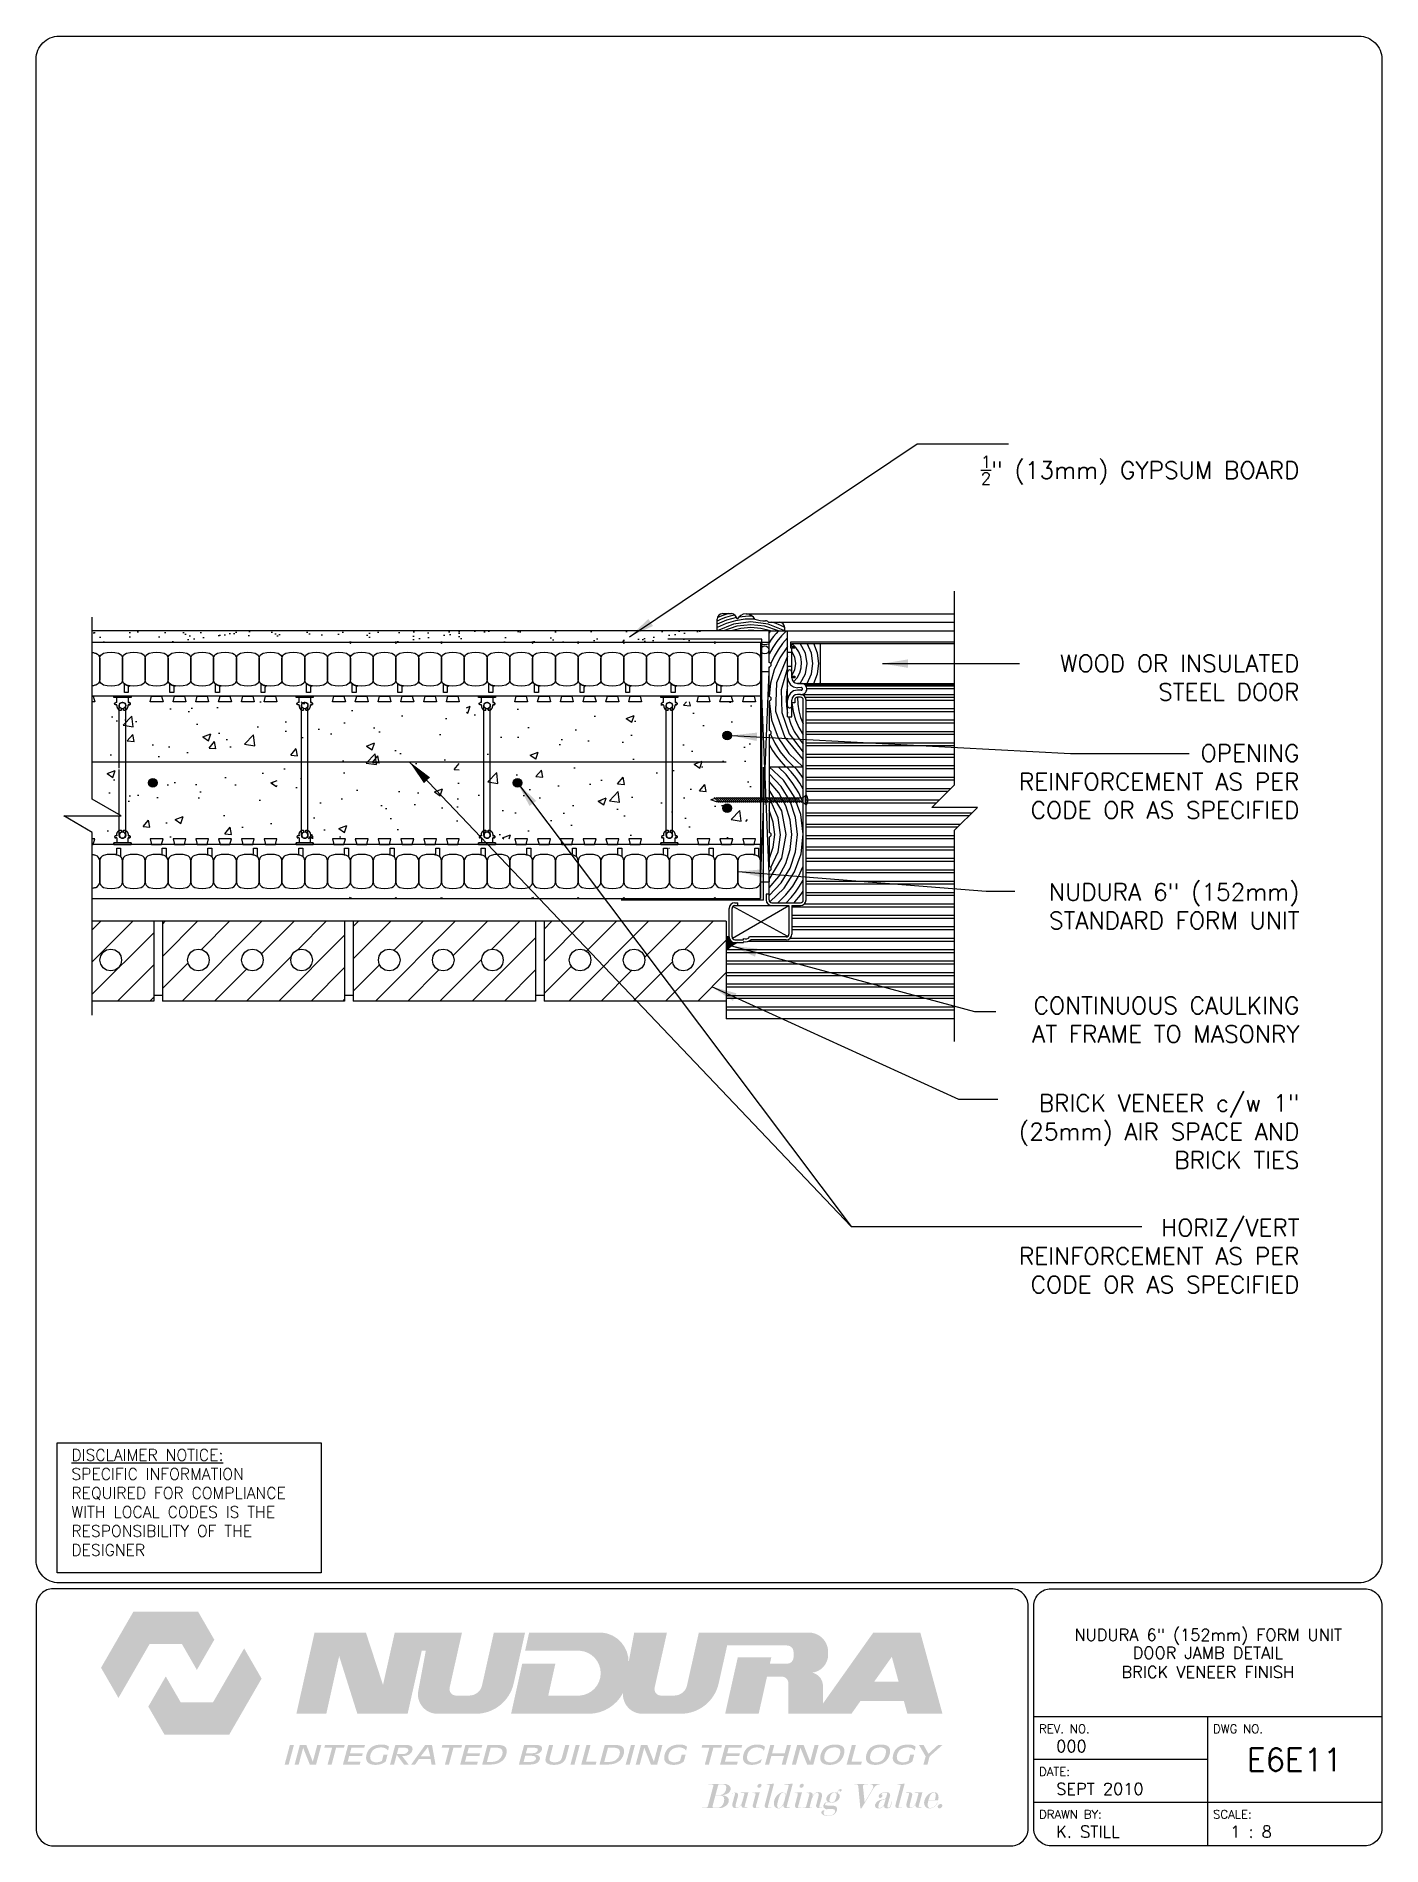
# Paper-space layout 'E6E11' of a CAD drawing. Header units: inches. Extents: x 0.42 to 7.8, y 0.49 to 10.41.
# The model-space entities are those that its viewports show. They can reach past a viewport. Long polylines and large blocks are cut down to what shows.
import ezdxf
from ezdxf.enums import TextEntityAlignment as Align

# ---------------------------------------------------------------- set-up
doc = ezdxf.new("R2010")
doc.units = ezdxf.units.IN
doc.header["$LTSCALE"] = 0.5
doc.header["$MEASUREMENT"] = 0
doc.linetypes.add('DASHED2', pattern=[0.375, 0.25, -0.125])
for name, color, linetype in [('HATCH', 12, 'Continuous'), ('LINE18', 9, 'Continuous'), ('line25', 2, 'Continuous'), ('LINE3', 3, 'Continuous'), ('LINE50', 5, 'Continuous'), ('LINE65', 3, 'Continuous'), ('LINE9', 9, 'Continuous'), ('LOGO', 7, 'Continuous'), ('TBK_LINE65', 3, 'Continuous'), ('TBK_TEXT', 4, 'Continuous'), ('TEXT', 4, 'Continuous')]:
    doc.layers.add(name, color=color, linetype=linetype)
doc.styles.add('DIM', font='romans.shx', dxfattribs={"width": 0.7})
doc.styles.add('ROMANS', font='romans.shx', dxfattribs={"height": 1.125})
doc.dimstyles.new('ext_12', dxfattribs={"dimscale": 12, "dimtxt": 0.09375, "dimasz": 0.09375, "dimexe": 0.09375, "dimexo": 0.0625, "dimgap": 0.0625, "dimtad": 1, "dimdec": 1, "dimzin": 3, "dimdsep": 46, "dimlunit": 4, "dimtxsty": 'DIM', "dimcen": 0.09, "dimdle": 0.09375, "dimclrt": 4, "dimadec": 0, "dimazin": 0, "dimtfac": 1, "dimtdec": 1, "dimtmove": 2, "dimatfit": 3, "dimfxl": 0, "dimfrac": 2, "dimtolj": 1, "dimtzin": 0, "dimarcsym": 0})

psp = doc.layouts.new('E6E11')

# ---------------------------------------------------------------- texts
at = {"layer": 'TBK_TEXT', "color": 7, "style": 'ROMANS'}
for s, p in [('REV. NO.', (5.9215, 1.107)), ('DWG NO.', (6.876, 1.107)), ('DATE:', (5.9215, 0.8726)), ('DRAWN BY:', (5.9215, 0.6382)), ('SCALE:', (6.876, 0.6382))]:
    psp.add_text(s, height=0.04688, dxfattribs=at).set_placement(p)
at = {"layer": 'TEXT', "insert": (0.6134, 2.6636), "char_height": 0.0625, "width": 1.41371, "attachment_point": 1, "style": 'ROMANS'}
psp.add_mtext('{\\Fromans.shx|c1;\\LDISCLAIMER NOTICE:\\l\\PSPECIFIC INFORMATION REQUIRED FOR COMPLIANCE WITH LOCAL CODES IS THE RESPONSIBILITY OF THE DESIGNER}', dxfattribs=at)

msp = doc.modelspace()

# ---------------------------------------------------------------- texts
at = {"layer": 'TEXT', "char_height": 0.75, "width": 13.88435, "attachment_point": 9, "style": 'ROMANS'}
for s, insert in [('\\A1;\\P\\P{\\H0.7x;\\S1/2;}" (13mm) GYPSUM BOARD', (491.533, 603.385)), ('\\A1;\\P\\PWOOD OR INSULATED STEEL DOOR', (491.533, 593.911)), ('\\A1;\\P\\POPENING REINFORCEMENT AS PER CODE OR AS SPECIFIED', (491.533, 588.725)), ('\\A1;\\P\\PNUDURA 6" (152mm) STANDARD FORM UNIT', (491.533, 583.882)), ('\\A1;\\P\\P\\PCONTINUOUS CAULKING AT FRAME TO MASONRY', (491.533, 578.901)), ('\\A1;\\P\\PBRICK VENEER c/w 1" (25mm) AIR SPACE AND BRICK TIES', (491.533, 573.369)), ('\\A1;\\P\\P{\\H1x;HORIZ/VERT REINFORCEMENT AS PER CODE OR AS SPECIFIED}', (491.533, 567.906))]:
    msp.add_mtext(s, dxfattribs=dict(at, insert=insert))

# ---------------------------------------------------------------- blocks, each defined once
blk = doc.blocks.new('TITLEBLOCK-Tag')
at = {"style": 'ROMANS'}
for tag, height, p in [('TITLE_LINE_1', 0.0625, (0.927, -0.1328)), ('TITLE_LINE_2', 0.0625, (0.9294, -0.2258)), ('CENTRE-LINE-3', 0.0625, (0.927, -0.3246)), ('TITLE_LINE_4', 0.0625, (0.927, -0.4299)), ('TITLE_LINE_5', 0.0625, (0.927, -0.526)), ('DWG', 0.125, (1.4043, -0.9102))]:
    blk.add_attdef(tag, text='', height=height, dxfattribs=at).set_placement(p, align=Align.MIDDLE_CENTER)
for tag, p in [('LATEST_REVISION', (0.0954, -0.8366)), ('REVISION_DATE', (0.0954, -1.071)), ('DRAWN_BY', (0.0954, -1.3053)), ('SCALE', (1.0499, -1.3053))]:
    blk.add_attdef(tag, text='', height=0.0469, dxfattribs=at).set_placement(p, align=Align.MIDDLE_LEFT)
blk = doc.blocks.new('WEB_6_CENTRE_TOP')
for p, q in [((5.688, 0.141), (0, 0.141)), ((5.688, -0.141), (0, -0.141))]:
    blk.add_line(p, q)
for centre in [(0, 0), (5.688, 0)]:
    blk.add_circle(centre, 0.141)
blk = doc.blocks.new('Connector')
blk.add_point((0.271, 0))
at = {"layer": 'LINE9'}
for p, q in [((0, 0.375), (0, -0.375)), ((0.062, -0.375), (0.062, 0.375)), ((0.281, 0.25), (0.062, 0.25))]:
    blk.add_line(p, q, dxfattribs=at)
for points, weights in [([(0.007, 0.375), (0.004, 0.375), (0, 0.375)], [1, 0.972587069138, 0.950305488115]), ([(0.327, 0.343), (0.308, 0.343), (0.281, 0.317), (0.281, 0.297)], [1, 0.85355339, 0.85355339, 1]), ([(0.328, 0.343), (0.327, 0.343), (0.327, 0.343)], [1, 0.70710678, 1]), ([(0.375, 0.297), (0.375, 0.317), (0.348, 0.343), (0.329, 0.343)], [1, 0.85355339, 0.85355339, 1]), ([(0.406, 0.25), (0.546, 0.25), (0.619, 0.131)], [0.958404415409, 0.794674173519, 0.864651571113]), ([(0.619, 0.052), (0.612, 0.049), (0.604, 0.049)], [0.83615024178, 0.892081430621, 1]), ([(0, -0.375), (0.004, -0.375), (0.007, -0.375)], [0.950305488115, 0.972587069138, 1]), ([(0.281, -0.297), (0.281, -0.317), (0.308, -0.343), (0.327, -0.343)], [1, 0.85355339, 0.85355339, 1]), ([(0.327, -0.343), (0.281, -0.343), (0.281, -0.297)], [1, 0.70710678, 1]), ([(0.329, -0.343), (0.348, -0.343), (0.375, -0.317), (0.375, -0.297)], [1, 0.85355339, 0.85355339, 1]), ([(0.375, -0.297), (0.375, -0.343), (0.329, -0.343)], [1, 0.70710678, 1]), ([(0.619, -0.131), (0.546, -0.25), (0.406, -0.25)], [0.864651574428, 0.794674169686, 0.958404415195]), ([(0.604, -0.049), (0.612, -0.049), (0.619, -0.052)], [1, 0.89208144177, 0.836150253337])]:
    blk.add_rational_spline(points, weights, degree=2, dxfattribs=at)
for points, degree in [([(0, 0.375), (0.002, 0.375), (0.005, 0.375), (0.007, 0.375)], 3), ([(0.007, 0.375), (0.021, 0.375), (0.051, 0.375), (0.062, 0.375), (0.062, 0.375)], 3), ([(0.281, 0.25), (0.281, 0.297)], 1), ([(0.327, 0.343), (0.327, 0.343), (0.328, 0.343), (0.328, 0.343)], 3), ([(0.328, 0.343), (0.329, 0.343), (0.329, 0.343), (0.329, 0.343)], 3), ([(0.375, 0.25), (0.375, 0.297)], 1), ([(0.406, 0.25), (0.375, 0.25)], 1), ([(0.406, 0.25), (0.406, 0.25)], 1), ([(0.406, 0.25), (0.406, 0.25)], 1), ([(0.406, 0.25), (0.406, 0.25)], 1), ([(0.406, 0.25), (0.406, 0.25)], 1), ([(0.406, 0.25), (0.406, 0.25)], 1), ([(0.406, 0.25), (0.406, 0.25)], 1), ([(0.406, 0.25), (0.406, 0.25)], 1), ([(0.406, 0.25), (0.406, 0.25)], 1), ([(0.406, 0.25), (0.406, 0.25)], 1), ([(0.406, 0.25), (0.406, 0.25)], 1), ([(0.406, 0.25), (0.406, 0.25)], 1), ([(0.406, 0.25), (0.406, 0.25)], 1), ([(0.406, 0.25), (0.406, 0.25)], 1), ([(0.406, 0.25), (0.406, 0.25)], 1), ([(0.406, 0.25), (0.406, 0.25)], 1), ([(0.406, 0.25), (0.406, 0.25)], 1), ([(0.406, 0.25), (0.406, 0.25)], 1), ([(0.406, 0.25), (0.406, 0.25)], 1), ([(0.406, 0.25), (0.406, 0.25)], 1), ([(0.406, 0.25), (0.406, 0.25)], 1), ([(0.406, 0.25), (0.406, 0.25)], 1), ([(0.406, 0.25), (0.406, 0.25)], 1), ([(0.406, 0.25), (0.406, 0.25)], 1), ([(0.406, 0.25), (0.406, 0.25)], 1), ([(0.604, 0.049), (0.532, 0.049)], 1), ([(0.532, 0.049), (0.532, 0.049)], 1), ([(0.532, 0.049), (0.532, 0.049)], 1), ([(0.532, 0.049), (0.532, 0.049)], 1), ([(0.532, 0.049), (0.532, 0.049)], 1), ([(0.532, 0.049), (0.532, 0.049)], 1), ([(0.532, 0.049), (0.532, 0.049)], 1), ([(0.532, 0.049), (0.532, 0.049)], 1), ([(0.532, 0.049), (0.532, 0.049)], 1), ([(0.532, 0.049), (0.532, 0.049)], 1), ([(0.532, 0.049), (0.532, 0.049)], 1), ([(0.604, 0.049), (0.609, 0.049), (0.614, 0.05), (0.619, 0.052)], 3), ([(0.604, 0.049), (0.604, 0.049)], 1), ([(0.604, 0.049), (0.604, 0.049)], 1), ([(0.604, 0.049), (0.604, 0.049)], 1), ([(0.604, 0.049), (0.604, 0.049)], 1), ([(0.619, 0.131), (0.619, 0.052)], 1), ([(0.619, 0.131), (0.619, 0.131)], 1), ([(0.619, 0.131), (0.619, 0.131)], 1), ([(0.619, 0.131), (0.619, 0.131)], 1), ([(0.619, 0.131), (0.619, 0.131)], 1), ([(0.007, -0.375), (0.005, -0.375), (0.002, -0.375), (0, -0.375)], 3), ([(0.062, -0.375), (0.062, -0.375), (0.051, -0.375), (0.021, -0.375), (0.007, -0.375)], 3), ([(0.062, -0.25), (0.281, -0.25)], 1), ([(0.281, -0.297), (0.281, -0.25)], 1), ([(0.281, -0.25), (0.281, -0.297)], 1), ([(0.328, -0.343), (0.328, -0.343), (0.327, -0.343), (0.327, -0.343)], 3), ([(0.329, -0.343), (0.329, -0.343), (0.329, -0.343), (0.328, -0.343)], 3), ([(0.375, -0.25), (0.375, -0.297)], 1), ([(0.375, -0.297), (0.375, -0.25)], 1), ([(0.406, -0.25), (0.375, -0.25)], 1), ([(0.406, -0.25), (0.406, -0.25)], 1), ([(0.406, -0.25), (0.406, -0.25)], 1), ([(0.406, -0.25), (0.406, -0.25)], 1), ([(0.406, -0.25), (0.406, -0.25)], 1), ([(0.406, -0.25), (0.406, -0.25)], 1), ([(0.406, -0.25), (0.406, -0.25)], 1), ([(0.406, -0.25), (0.406, -0.25)], 1), ([(0.406, -0.25), (0.406, -0.25)], 1), ([(0.406, -0.25), (0.406, -0.25)], 1), ([(0.406, -0.25), (0.406, -0.25)], 1), ([(0.406, -0.25), (0.406, -0.25)], 1), ([(0.532, -0.049), (0.604, -0.049)], 1), ([(0.604, -0.049), (0.58, -0.049), (0.556, -0.049), (0.532, -0.049)], 3), ([(0.532, -0.049), (0.532, -0.049)], 1), ([(0.532, -0.049), (0.532, -0.049)], 1), ([(0.532, -0.049), (0.532, -0.049)], 1), ([(0.532, -0.049), (0.532, -0.049)], 1), ([(0.619, -0.052), (0.614, -0.05), (0.609, -0.049), (0.604, -0.049)], 3), ([(0.604, -0.049), (0.604, -0.049)], 1), ([(0.604, -0.049), (0.604, -0.049)], 1), ([(0.604, -0.049), (0.604, -0.049)], 1), ([(0.604, -0.049), (0.604, -0.049)], 1), ([(0.604, -0.049), (0.604, -0.049)], 1), ([(0.604, -0.049), (0.604, -0.049)], 1), ([(0.604, -0.049), (0.604, -0.049)], 1), ([(0.604, -0.049), (0.604, -0.049)], 1), ([(0.619, -0.052), (0.619, -0.131)], 1), ([(0.619, -0.131), (0.619, -0.131)], 1), ([(0.619, -0.131), (0.619, -0.131)], 1), ([(0.619, -0.131), (0.619, -0.131)], 1), ([(0.619, -0.131), (0.619, -0.131)], 1)]:
    blk.add_open_spline(points, degree=degree, dxfattribs=at)
for points, weights, knots in [([(0.062, 0.375), (0.062, 0.375), (0.046, 0.375), (0.03, 0.375), (0.007, 0.375)], [0.868718858569, 0.861102746415, 1, 0.861102734288, 0.868718859898], [0, 0, 0, 0.5, 0.5, 1, 1, 1]), ([(0.532, 0.049), (0.472, 0.203), (0.333, 0.113), (0.157, 0), (0.333, -0.113), (0.472, -0.203), (0.532, -0.049)], [0.899508922286, 0.599718215298, 1, 0.54226024, 1, 0.599718224335, 0.899508908749], [0, 0, 0, 0.318112, 0.318112, 0.681888, 0.681888, 1, 1, 1]), ([(0.007, -0.375), (0.03, -0.375), (0.046, -0.375), (0.062, -0.375), (0.062, -0.375)], [0.868718859319, 0.861102739573, 1, 0.861102742958, 0.868718858948], [0, 0, 0, 0.5, 0.5, 1, 1, 1])]:
    blk.add_rational_spline(points, weights, degree=2, knots=knots, dxfattribs=at)

# ---------------------------------------------------------------- hatches: boundary and pattern name
at = {"layer": 'HATCH'}
h = msp.add_hatch(dxfattribs=at)
h.set_pattern_fill('AR-SAND', color=256, scale=0.5, style=0)
h.set_pattern_definition([(37.5, (-2438.197, 137.0355), (-0.03149668, 0.96341188), [0, -0.76, 0, -0.85, 0, -0.8125]), (7.5, (-2438.197, 137.0355), (0.88488835, 1.41107303), [0, -0.41, 0, -0.685, 0, -0.2625]), (327.5, (-2438.812, 137.0355), (1.55707093, 0.00282953), [0, -0.25, 0, -0.9, 0, -1.175]), (317.5, (-2438.812, 137.0355), (1.5030633, 0.4388378), [0, -0.125, 0, -0.59, 0, -0.675])])
h.paths.add_polyline_path([(455.281, 596.972), (449.596, 596.972), (449.596, 596.472), (455.281, 596.472)])
h.paths.add_polyline_path([(465.993, 596.972), (455.281, 596.972), (455.281, 596.472), (465.993, 596.472)])
h.paths.add_polyline_path([(438.558, 596.972), (438.558, 596.472), (449.596, 596.472), (449.596, 596.972)])
h = msp.add_hatch(dxfattribs=at)
h.set_pattern_fill('AR-CONC', color=256, scale=0.5, style=0)
h.set_pattern_definition([(50, (-2436.3095, 137.0355), (3.586301, -0.3137607), [0.375, -4.125]), (355, (-2436.3095, 137.0355), (-0.6937567, 3.7609607), [0.3, -3.3]), (100.4514, (-2436.0107, 137.0093), (2.892547, 3.4471977), [0.318701, -3.5057106]), (46.1842, (-2436.3095, 138.0355), (5.336205, -0.827595), [0.5625, -6.1875]), (96.6356, (-2435.865, 137.9665), (4.6733135, 4.870589), [0.478051, -5.258565]), (351.1842, (-2436.3095, 138.0355), (4.67331, 4.870593), [0.45, -4.95]), (21, (-2435.8095, 137.7855), (2.9845353, -2.0130945), [0.375, -4.125]), (326, (-2435.8095, 137.7855), (1.2165767, 3.62575), [0.3, -3.3]), (71.4514, (-2435.5608, 137.6177), (4.201113, 1.6126525), [0.318701, -3.5057106]), (37.5, (-2436.3095, 137.0355), (0.0607993, 1.66446927), [0, -3.26, 0, -3.35, 0, -3.3125]), (7.5, (-2436.3095, 137.0355), (1.3153477, 1.9720586), [0, -1.91, 0, -3.185, 0, -1.2625]), (327.5, (-2437.4245, 137.0355), (2.6691122, -0.11277436), [0, -1.25, 0, -3.9, 0, -5.175]), (317.5, (-2437.9245, 137.0355), (2.9159308, 0.500525), [0, -1.625, 0, -2.59, 0, -3.675])])
h.paths.add_polyline_path([(446.976, 591.224), (446.976, 587.847), (454.663, 587.847), (454.663, 591.224)])
h.paths.add_polyline_path([(446.663, 591.224), (438.976, 591.224), (438.976, 587.847), (446.663, 587.847)])
edge = h.paths.add_edge_path(flags=16)
edge.add_arc((441.214, 590.292), 0.188, 0, 360)
h.paths.add_polyline_path([(438.976, 593.847), (438.976, 591.224), (446.663, 591.224), (446.663, 593.847)])
h.paths.add_polyline_path([(446.976, 593.847), (446.976, 591.224), (454.663, 591.224), (454.663, 593.847)])
h.paths.add_polyline_path([(462.663, 591.224), (462.663, 593.847), (454.976, 593.847), (454.976, 591.224)])
h.paths.add_polyline_path([(462.663, 587.847), (462.663, 591.224), (454.976, 591.224), (454.976, 587.847)])
edge = h.paths.add_edge_path(flags=16)
edge.add_arc((457.214, 590.292), 0.188, 0, 360)
h.paths.add_polyline_path([(467.88, 593.847), (462.976, 593.847), (462.976, 587.847), (467.88, 587.847)])
edge = h.paths.add_edge_path(flags=16)
edge.add_arc((464.289, 592.376), 0.188, 0, 360)
edge = h.paths.add_edge_path(flags=16)
edge.add_arc((464.289, 589.614), 0.188, 0, 360)
h.paths.add_polyline_path([(438.567, 591.615), (438.663, 591.559), (438.663, 593.847), (438.567, 593.847)])
h.paths.add_polyline_path([(437.315, 590.881), (438.567, 590.159), (438.567, 587.847), (438.663, 587.847), (438.663, 590.881)])
h = msp.add_hatch(dxfattribs=at)
h.set_pattern_fill('ANSI31', color=256, scale=8, style=0)
h.set_pattern_definition([(45, (-13.8634, -82.1147), (-0.7071068, 0.7071068), [])])
h.paths.add_polyline_path([(441.255, 584.222), (438.558, 584.222), (438.558, 580.722), (441.255, 580.722)])
h.paths.add_polyline_path([(438.889, 582.523, -1), (439.842, 582.523, -1)], flags=16)
h.paths.add_polyline_path([(449.63, 584.222), (441.63, 584.222), (441.63, 580.722), (449.63, 580.722)])
h.paths.add_polyline_path([(445.104, 582.523, -1), (446.057, 582.523, -1)], flags=16)
h.paths.add_polyline_path([(442.735, 582.523, -1), (443.688, 582.523, -1)], flags=16)
h.paths.add_polyline_path([(447.264, 582.523, -1), (448.217, 582.523, -1)], flags=16)
h.paths.add_polyline_path([(458.005, 584.222), (450.005, 584.222), (450.005, 580.722), (458.005, 580.722)])
h.paths.add_polyline_path([(453.479, 582.523, -1), (454.432, 582.523, -1)], flags=16)
h.paths.add_polyline_path([(455.639, 582.523, -1), (456.592, 582.523, -1)], flags=16)
h.paths.add_polyline_path([(451.11, 582.523, -1), (452.063, 582.523, -1)], flags=16)
h.paths.add_polyline_path([(466.38, 584.222), (458.38, 584.222), (458.38, 580.722), (466.38, 580.722)])
h.paths.add_polyline_path([(461.854, 582.523, -1), (462.807, 582.523, -1)], flags=16)
h.paths.add_polyline_path([(459.485, 582.523, -1), (460.438, 582.523, -1)], flags=16)
h.paths.add_polyline_path([(464.014, 582.523, -1), (464.967, 582.523, -1)], flags=16)
at = {"layer": 'LINE65'}
for points in [[(466.601, 592.376, 1), (466.226, 592.376, 1)], [(441.402, 590.292, 1), (441.027, 590.292, 1)], [(457.402, 590.292, 1), (457.027, 590.292, 1)], [(466.601, 589.182, 1), (466.226, 589.182, 1)]]:
    msp.add_hatch(color=256, dxfattribs=at).paths.add_polyline_path(points)
at = {"layer": 'LINE9'}
msp.add_hatch(color=0, dxfattribs=at).paths.add_polyline_path([(466.38, 582.938, -0.122241), (466.871, 583.284), (466.755, 583.284, -0.414214), (466.505, 583.534), (466.38, 583.534)])

# ---------------------------------------------------------------- linework, layer by layer
at = {"layer": 'HATCH', "color": 6, "linetype": 'DASHED2'}
for p, q in [((467.939, 596.597), (463.814, 596.597)), ((467.939, 589.523), (467.939, 596.597)), ((468.005, 585.15), (468.005, 590.988)), ((468.005, 585.15), (461.763, 585.15))]:
    msp.add_line(p, q, dxfattribs=at)
at = {"layer": 'HATCH'}
for p, q in [((467.88, 585.949), (468.255, 595.181)), ((467.88, 595.181), (468.255, 585.949)), ((476.395, 594.041), (469.853, 594.041)), ((476.395, 594.541), (469.879, 594.541)), ((476.395, 594.416), (469.912, 594.416)), ((476.395, 593.916), (469.88, 593.916)), ((476.395, 593.541), (469.88, 593.541)), ((476.395, 593.416), (469.88, 593.416)), ((476.395, 593.041), (469.88, 593.041)), ((476.395, 592.916), (469.88, 592.916)), ((476.395, 592.539), (469.88, 592.539)), ((476.395, 592.414), (469.88, 592.414)), ((476.395, 592.039), (469.88, 592.039)), ((476.395, 591.914), (469.88, 591.914)), ((476.395, 591.539), (469.88, 591.539)), ((476.395, 591.414), (469.88, 591.414)), ((476.395, 591.037), (469.88, 591.037)), ((476.395, 590.912), (469.88, 590.912)), ((476.395, 590.537), (469.88, 590.537)), ((476.395, 590.412), (469.88, 590.412)), ((476.218, 590.037), (469.88, 590.037)), ((476.093, 589.912), (469.88, 589.912)), ((475.714, 589.533), (469.88, 589.533)), ((475.589, 589.408), (469.88, 589.408)), ((477.152, 588.972), (469.88, 588.972)), ((477.028, 588.847), (469.88, 588.847)), ((476.652, 588.472), (469.88, 588.472)), ((476.528, 588.347), (469.88, 588.347)), ((476.395, 587.972), (469.88, 587.972)), ((476.395, 587.847), (469.88, 587.847)), ((476.395, 587.472), (469.88, 587.472)), ((476.395, 587.347), (469.88, 587.347)), ((476.395, 586.972), (469.88, 586.972)), ((476.395, 586.847), (469.88, 586.847)), ((476.395, 586.472), (469.88, 586.472)), ((476.395, 586.347), (469.88, 586.347)), ((476.395, 585.972), (469.88, 585.972)), ((476.395, 585.847), (469.88, 585.847)), ((476.395, 585.472), (469.88, 585.472)), ((476.395, 585.347), (469.88, 585.347)), ((466.647, 583.481), (469.13, 584.909)), ((469.082, 583.561), (466.667, 584.873)), ((476.395, 584.847), (469.255, 584.847)), ((476.395, 584.472), (469.255, 584.472)), ((476.395, 584.972), (469.795, 584.972)), ((476.395, 584.347), (469.255, 584.347)), ((476.395, 583.972), (469.255, 583.972)), ((476.395, 583.847), (469.255, 583.847)), ((476.395, 582.965), (466.38, 582.965)), ((476.395, 582.84), (466.38, 582.84)), ((476.395, 583.34), (467.348, 583.34)), ((476.395, 583.465), (469.162, 583.465)), ((476.395, 582.465), (466.38, 582.465)), ((476.395, 582.34), (466.38, 582.34)), ((476.395, 581.958), (466.38, 581.958)), ((476.395, 581.833), (466.38, 581.833)), ((476.395, 581.458), (466.38, 581.458)), ((476.395, 581.333), (466.38, 581.333)), ((476.395, 580.958), (466.38, 580.958)), ((476.395, 580.833), (466.38, 580.833)), ((476.395, 580.451), (466.38, 580.451)), ((476.395, 580.327), (466.38, 580.327))]:
    msp.add_line(p, q, dxfattribs=at)
for centre, radius, start, end in [((467.458, 594.316), 3.418, 102.06508, 115.74948), ((467.458, 594.316), 3.293, 101.02431, 116.80339), ((467.458, 594.316), 3.168, 86.82501, 117.9516), ((467.458, 594.316), 3.043, 60.79191, 119.20809), ((467.458, 594.316), 3.543, 105.97737, 114.62702), ((467.458, 594.316), 2.918, 65.53997, 114.46003), ((467.458, 594.316), 2.793, 71.9887, 108.0113), ((467.458, 594.316), 3.293, 88.83219, 99.46294), ((467.458, 594.316), 3.168, 62.0612, 73.09677), ((467.458, 594.316), 2.668, 84.59844, 95.40156), ((471.965, 593.965), 4.21, 134.40811, 151.78852), ((471.965, 593.965), 4.46, 137.59808, 146.28511), ((471.965, 593.965), 4.71, 140.31754, 141.96694), ((471.965, 593.965), 3.96, 137.02498, 156.60474), ((468.574, 595.534), 1.109, 313.27596, 52.09907), ((468.574, 595.534), 1.359, 319.91632, 40.08368), ((468.574, 595.534), 1.609, 327.05377, 32.94623), ((468.574, 595.534), 1.859, 331.91962, 28.08038), ((468.574, 595.534), 2.109, 23.68946, 24.51361), ((471.965, 593.965), 3.71, 141.34839, 178.18395), ((471.965, 593.965), 3.46, 146.86567, 230.30711), ((468.574, 595.534), 0.859, 322.47643, 37.52357), ((471.965, 593.965), 3.96, 158.96277, 159.52836), ((471.965, 593.965), 3.21, 154.50404, 226.49495), ((471.965, 593.965), 2.96, 168.1976, 191.8024), ((471.965, 593.965), 2.46, 177.93861, 206.06043), ((468.574, 595.534), 2.109, 335.48639, 336.31054), ((471.965, 593.965), 3.71, 181.10883, 232.96959), ((471.965, 593.965), 2.96, 195.12631, 221.70599), ((471.965, 593.965), 2.71, 183.41748, 215.36823), ((471.965, 593.965), 3.96, 202.80269, 228.40991), ((471.965, 593.965), 4.21, 208.21148, 224.7082), ((466.045, 588.023), 3.71, 307.26473, 53.44249), ((466.045, 588.023), 3.96, 20.47193, 48.81125), ((466.045, 588.023), 4.21, 28.21168, 45.06048), ((466.045, 588.023), 4.46, 33.71505, 41.92613), ((466.045, 588.023), 3.46, 309.69274, 50.30726), ((466.045, 588.023), 3.21, 313.50487, 46.49513), ((466.045, 588.023), 2.96, 318.2938, 41.7062), ((466.045, 588.023), 2.71, 327.70671, 32.09274), ((466.045, 588.023), 2.46, 333.9392, 26.0608), ((466.045, 588.023), 3.96, 310.98814, 339.52807), ((466.045, 588.023), 4.21, 314.76368, 331.78832), ((466.045, 588.023), 4.46, 317.91634, 326.28495)]:
    msp.add_arc(centre, radius, start, end, dxfattribs=at)
at = {"layer": 'LINE18'}
msp.add_lwpolyline([(438.558, 580.097), (438.558, 588.124), (437.306, 588.847), (439.828, 588.847), (438.558, 589.58), (438.558, 597.57)], dxfattribs=at)
at = {"layer": 'line25'}
for p, q in [((467.88, 594.097), (438.567, 594.097)), ((467.88, 587.597), (438.567, 587.597)), ((463.859, 587.428), (463.88, 587.428)), ((441.255, 584.222), (441.255, 580.722)), ((441.63, 584.222), (441.63, 580.722)), ((441.63, 584.222), (441.63, 580.722)), ((449.63, 584.222), (449.63, 580.722)), ((450.005, 584.222), (450.005, 580.722)), ((450.005, 584.222), (450.005, 580.722)), ((458.005, 584.222), (458.005, 580.722)), ((458.38, 584.222), (458.38, 580.722)), ((458.38, 584.222), (458.38, 580.722)), ((466.38, 584.222), (466.38, 580.722)), ((441.255, 580.722), (438.558, 580.722)), ((441.63, 580.972), (441.255, 580.972)), ((449.63, 580.722), (441.63, 580.722)), ((450.005, 580.972), (449.63, 580.972)), ((458.005, 580.722), (450.005, 580.722)), ((458.38, 580.972), (458.005, 580.972)), ((466.38, 580.722), (458.38, 580.722))]:
    msp.add_line(p, q, dxfattribs=at)
for points in [[(438.567, 594.097), (438.599, 594.097), (438.661, 593.847), (438.567, 593.847)], [(438.567, 587.597), (438.599, 587.597), (438.661, 587.847), (438.567, 587.847)]]:
    msp.add_lwpolyline(points, dxfattribs=at)
for points in [[(441.599, 594.097), (441.661, 593.847), (441.099, 593.847), (441.161, 594.097)], [(442.599, 594.097), (442.661, 593.847), (442.099, 593.847), (442.161, 594.097)], [(443.599, 594.097), (443.661, 593.847), (443.099, 593.847), (443.161, 594.097)], [(444.599, 594.097), (444.661, 593.847), (444.099, 593.847), (444.161, 594.097)], [(445.599, 594.097), (445.661, 593.847), (445.099, 593.847), (445.161, 594.097)], [(446.599, 594.097), (446.661, 593.847), (446.099, 593.847), (446.161, 594.097)], [(449.599, 594.097), (449.661, 593.847), (449.099, 593.847), (449.161, 594.097)], [(450.599, 594.097), (450.661, 593.847), (450.099, 593.847), (450.161, 594.097)], [(451.599, 594.097), (451.661, 593.847), (451.099, 593.847), (451.161, 594.097)], [(452.599, 594.097), (452.661, 593.847), (452.099, 593.847), (452.161, 594.097)], [(453.599, 594.097), (453.661, 593.847), (453.099, 593.847), (453.161, 594.097)], [(454.599, 594.097), (454.661, 593.847), (454.099, 593.847), (454.161, 594.097)], [(457.599, 594.097), (457.661, 593.847), (457.099, 593.847), (457.161, 594.097)], [(458.599, 594.097), (458.661, 593.847), (458.099, 593.847), (458.161, 594.097)], [(459.599, 594.097), (459.661, 593.847), (459.099, 593.847), (459.161, 594.097)], [(460.599, 594.097), (460.661, 593.847), (460.099, 593.847), (460.161, 594.097)], [(461.599, 594.097), (461.661, 593.847), (461.099, 593.847), (461.161, 594.097)], [(462.599, 594.097), (462.661, 593.847), (462.099, 593.847), (462.161, 594.097)], [(465.599, 594.097), (465.661, 593.847), (465.099, 593.847), (465.161, 594.097)], [(466.599, 594.097), (466.661, 593.847), (466.099, 593.847), (466.161, 594.097)], [(467.599, 594.097), (467.661, 593.847), (467.099, 593.847), (467.161, 594.097)], [(441.599, 587.597), (441.661, 587.847), (441.099, 587.847), (441.161, 587.597)], [(442.599, 587.597), (442.661, 587.847), (442.099, 587.847), (442.161, 587.597)], [(443.599, 587.597), (443.661, 587.847), (443.099, 587.847), (443.161, 587.597)], [(444.599, 587.597), (444.661, 587.847), (444.099, 587.847), (444.161, 587.597)], [(445.599, 587.597), (445.661, 587.847), (445.099, 587.847), (445.161, 587.597)], [(446.599, 587.597), (446.661, 587.847), (446.099, 587.847), (446.161, 587.597)], [(449.599, 587.597), (449.661, 587.847), (449.099, 587.847), (449.161, 587.597)], [(450.599, 587.597), (450.661, 587.847), (450.099, 587.847), (450.161, 587.597)], [(451.599, 587.597), (451.661, 587.847), (451.099, 587.847), (451.161, 587.597)], [(452.599, 587.597), (452.661, 587.847), (452.099, 587.847), (452.161, 587.597)], [(453.599, 587.597), (453.661, 587.847), (453.099, 587.847), (453.161, 587.597)], [(454.599, 587.597), (454.661, 587.847), (454.099, 587.847), (454.161, 587.597)], [(457.599, 587.597), (457.661, 587.847), (457.099, 587.847), (457.161, 587.597)], [(458.599, 587.597), (458.661, 587.847), (458.099, 587.847), (458.161, 587.597)], [(459.599, 587.597), (459.661, 587.847), (459.099, 587.847), (459.161, 587.597)], [(460.599, 587.597), (460.661, 587.847), (460.099, 587.847), (460.161, 587.597)], [(461.599, 587.597), (461.661, 587.847), (461.099, 587.847), (461.161, 587.597)], [(462.599, 587.597), (462.661, 587.847), (462.099, 587.847), (462.161, 587.597)], [(465.599, 587.597), (465.661, 587.847), (465.099, 587.847), (465.161, 587.597)], [(466.599, 587.597), (466.661, 587.847), (466.099, 587.847), (466.161, 587.597)], [(467.599, 587.597), (467.661, 587.847), (467.099, 587.847), (467.161, 587.597)]]:
    msp.add_lwpolyline(points, close=True, dxfattribs=at)
at = {"layer": 'line25', "flags": 128}
msp.add_lwpolyline([(466.38, 584.222), (438.558, 584.222)], dxfattribs=at)
at = {"layer": 'line25'}
for centre in [(439.366, 582.523), (443.212, 582.523), (445.581, 582.523), (447.741, 582.523), (451.587, 582.523), (453.956, 582.523), (456.116, 582.523), (459.962, 582.523), (462.331, 582.523), (464.491, 582.523)]:
    msp.add_circle(centre, 0.477, dxfattribs=at)
at = {"layer": 'LINE50'}
for p, q in [((438.567, 596.472), (467.88, 596.472)), ((467.88, 596.472), (467.88, 594.097)), ((467.88, 587.597), (467.88, 585.222)), ((467.88, 585.222), (467.88, 587.597)), ((438.567, 585.222), (467.88, 585.222))]:
    msp.add_line(p, q, dxfattribs=at)
at = {"layer": 'LINE65', "flags": 128}
msp.add_lwpolyline([(438.558, 591.225), (466.38, 591.225)], dxfattribs=at)
at = {"layer": 'LINE65'}
for centre in [(466.414, 592.376), (441.214, 590.292), (457.214, 590.292), (466.414, 589.182)]:
    msp.add_circle(centre, 0.188, dxfattribs=at)
at = {"layer": 'LINE9'}
for p, q in [((476.395, 590.215), (476.395, 598.708)), ((465.973, 596.972), (465.973, 597.472)), ((466.223, 597.722), (466.607, 597.722)), ((467.244, 597.708), (476.395, 597.708)), ((468.228, 597.347), (468.693, 597.347)), ((468.693, 597.347), (476.395, 597.347)), ((468.255, 595.574), (468.255, 596.972)), ((468.255, 596.972), (469.068, 596.972)), ((468.943, 596.972), (468.943, 597.097)), ((469.068, 593.192), (469.068, 596.972)), ((469.068, 596.972), (476.395, 596.972)), ((476.395, 596.472), (469.193, 596.472)), ((469.193, 596.472), (469.193, 596.222)), ((469.255, 596.284), (469.255, 596.409)), ((469.255, 596.409), (471.71, 596.409)), ((469.255, 596.409), (476.395, 596.409)), ((470.505, 596.409), (470.505, 594.659)), ((469.068, 596.037), (469.255, 596.037)), ((469.193, 596.222), (469.38, 596.222)), ((469.255, 596.284), (469.38, 596.284)), ((469.255, 594.909), (469.255, 596.222)), ((469.38, 596.222), (469.38, 596.284)), ((467.88, 595.181), (468.255, 595.181)), ((468.255, 594.082), (468.255, 595.385)), ((469.068, 595.422), (469.255, 595.422)), ((469.068, 594.909), (469.068, 595.159)), ((469.255, 594.909), (469.255, 595.159)), ((469.255, 594.972), (469.38, 594.972)), ((469.38, 594.909), (469.255, 594.909)), ((469.38, 594.972), (469.38, 594.909)), ((467.88, 594.097), (467.88, 587.597)), ((469.068, 593.68), (469.068, 593.928)), ((469.255, 593.803), (469.255, 593.928)), ((469.38, 593.928), (469.38, 593.803)), ((469.63, 594.659), (469.505, 594.659)), ((469.505, 594.659), (476.395, 594.659)), ((469.66, 594.474), (469.505, 594.472)), ((469.66, 594.363), (469.505, 594.366)), ((469.63, 594.178), (469.505, 594.178)), ((469.63, 594.053), (469.505, 594.053)), ((469.63, 594.053), (469.505, 594.053)), ((469.669, 594.175), (476.395, 594.175)), ((469.755, 585.159), (469.755, 593.928)), ((476.395, 594.597), (469.835, 594.597)), ((469.88, 585.159), (469.88, 593.928)), ((439.739, 591.112), (439.739, 593.691)), ((440.021, 591.112), (440.021, 593.691)), ((447.739, 591.112), (447.739, 593.691)), ((448.021, 591.112), (448.021, 593.691)), ((468.255, 593.893), (468.255, 592.598)), ((469.068, 593.192), (469.255, 593.192)), ((469.38, 593.803), (469.255, 593.803)), ((469.255, 593.803), (469.255, 593.678)), ((469.255, 593.192), (469.255, 593.803)), ((468.255, 592.409), (468.255, 589.597)), ((439.739, 590.938), (439.739, 591.112)), ((439.739, 588.898), (439.739, 590.881)), ((440.021, 588.003), (440.021, 591.112)), ((447.739, 588.003), (447.739, 591.112)), ((448.021, 588.003), (448.021, 591.112)), ((468.255, 591.003), (469.755, 591.003)), ((476.395, 590.215), (475.395, 589.215)), ((465.943, 589.622), (465.693, 589.544)), ((465.943, 589.466), (465.693, 589.544)), ((466.072, 589.434), (465.853, 589.653)), ((466.16, 589.434), (465.941, 589.653)), ((469.729, 589.622), (465.943, 589.622)), ((469.729, 589.466), (465.943, 589.466)), ((466.248, 589.434), (466.03, 589.653)), ((466.337, 589.434), (466.118, 589.653)), ((466.425, 589.434), (466.206, 589.653)), ((466.514, 589.434), (466.295, 589.653)), ((466.602, 589.434), (466.383, 589.653)), ((466.69, 589.434), (466.472, 589.653)), ((466.779, 589.434), (466.56, 589.653)), ((466.867, 589.434), (466.648, 589.653)), ((466.955, 589.434), (466.737, 589.653)), ((467.044, 589.434), (466.825, 589.653)), ((467.132, 589.434), (466.913, 589.653)), ((467.221, 589.434), (467.002, 589.653)), ((467.309, 589.434), (467.09, 589.653)), ((467.397, 589.434), (467.179, 589.653)), ((467.486, 589.434), (467.267, 589.653)), ((467.574, 589.434), (467.355, 589.653)), ((467.663, 589.434), (467.444, 589.653)), ((467.751, 589.434), (467.532, 589.653)), ((467.839, 589.434), (467.621, 589.653)), ((467.928, 589.434), (467.709, 589.653)), ((468.016, 589.434), (467.797, 589.653)), ((468.105, 589.434), (467.886, 589.653)), ((468.193, 589.434), (467.974, 589.653)), ((468.281, 589.434), (468.063, 589.653)), ((468.37, 589.434), (468.151, 589.653)), ((468.458, 589.434), (468.239, 589.653)), ((468.255, 589.408), (468.255, 588.113)), ((468.546, 589.434), (468.328, 589.653)), ((468.635, 589.434), (468.416, 589.653)), ((468.723, 589.434), (468.504, 589.653)), ((468.812, 589.434), (468.593, 589.653)), ((468.9, 589.434), (468.681, 589.653)), ((468.988, 589.434), (468.77, 589.653)), ((469.077, 589.434), (468.858, 589.653)), ((469.165, 589.434), (468.946, 589.653)), ((469.254, 589.434), (469.035, 589.653)), ((469.342, 589.434), (469.123, 589.653)), ((469.43, 589.434), (469.212, 589.653)), ((469.519, 589.434), (469.3, 589.653)), ((469.607, 589.434), (469.388, 589.653)), ((469.695, 589.434), (469.477, 589.653)), ((469.729, 589.622), (469.854, 589.747)), ((469.729, 589.466), (469.854, 589.341)), ((469.854, 589.341), (469.854, 589.747)), ((469.854, 589.606), (469.88, 589.606)), ((469.854, 589.481), (469.88, 589.481)), ((477.395, 589.215), (475.395, 589.215)), ((476.395, 588.215), (477.395, 589.215)), ((439.739, 588.003), (439.739, 588.847)), ((468.255, 587.924), (468.255, 586.621)), ((476.395, 578.946), (476.395, 588.215)), ((468.255, 585.159), (468.255, 586.432)), ((467.88, 585.949), (468.255, 585.949)), ((468.255, 585.409), (468.13, 585.409)), ((468.13, 585.409), (468.13, 585.159)), ((468.255, 585.159), (468.255, 585.409)), ((466.505, 583.534), (466.505, 584.784)), ((466.63, 583.534), (466.63, 584.784)), ((466.755, 585.034), (466.88, 585.034)), ((466.755, 584.909), (466.88, 584.909)), ((466.88, 584.909), (466.88, 585.034)), ((466.88, 584.909), (468.38, 584.909)), ((468.38, 585.034), (469.63, 585.034)), ((468.38, 584.909), (469.13, 584.909)), ((469.13, 584.909), (469.13, 583.659)), ((469.255, 584.909), (469.255, 583.659)), ((469.255, 584.909), (469.63, 584.909)), ((466.505, 583.534), (466.38, 583.534)), ((466.755, 583.409), (467.13, 583.409)), ((466.755, 583.284), (467.13, 583.284)), ((467.13, 583.409), (467.13, 583.472)), ((467.13, 583.336), (467.13, 583.284)), ((469.005, 583.534), (467.403, 583.534)), ((469.005, 583.409), (467.459, 583.409)), ((466.38, 580.722), (466.38, 579.946)), ((476.395, 579.946), (466.38, 579.946))]:
    msp.add_line(p, q, dxfattribs=at)
at = {"layer": 'LINE9', "flags": 128}
msp.add_lwpolyline([(467.88, 596.472), (468.255, 596.472), (468.255, 596.972), (438.558, 596.972)], dxfattribs=at)
at = {"layer": 'LINE9'}
for points in [[(449.849, 596.472), (449.88, 596.407), (449.911, 596.472)], [(451.849, 596.472), (451.88, 596.407), (451.911, 596.472)], [(453.849, 596.472), (453.88, 596.407), (453.911, 596.472)], [(457.849, 596.472), (457.88, 596.407), (457.911, 596.472)], [(459.849, 596.472), (459.88, 596.407), (459.911, 596.472)], [(461.849, 596.472), (461.88, 596.407), (461.911, 596.472)], [(465.849, 596.472), (465.88, 596.407), (465.911, 596.472)], [(449.849, 585.222), (449.88, 585.286), (449.911, 585.222)], [(451.849, 585.222), (451.88, 585.286), (451.911, 585.222)], [(453.849, 585.222), (453.88, 585.286), (453.911, 585.222)], [(457.849, 585.222), (457.88, 585.286), (457.911, 585.222)], [(459.849, 585.222), (459.88, 585.286), (459.911, 585.222)], [(461.849, 585.222), (461.88, 585.286), (461.911, 585.222)], [(465.849, 585.222), (465.88, 585.286), (465.911, 585.222)]]:
    msp.add_lwpolyline(points, close=True, dxfattribs=at)
for points in [[(438.567, 596.018, -0.03389), (438.707, 595.983, -0.325305), (438.88, 595.745), (438.88, 594.824, -0.325305), (438.707, 594.586, -0.03389), (438.567, 594.551)], [(438.567, 585.676, 0.03389), (438.707, 585.711, 0.325305), (438.88, 585.949), (438.88, 586.87, 0.325305), (438.707, 587.108, 0.03389), (438.567, 587.143, 0.03389)]]:
    msp.add_lwpolyline(points, format="xyb", dxfattribs=at)
for points in [[(439.707, 594.586, -0.157671), (439.053, 594.586, -0.325305), (438.88, 594.824), (438.88, 595.745, -0.325305), (439.053, 595.983, -0.157671), (439.707, 595.983, -0.325305), (439.88, 595.745), (439.88, 594.824, -0.325305)], [(440.707, 594.586, -0.157671), (440.053, 594.586, -0.325305), (439.88, 594.824), (439.88, 595.745, -0.325305), (440.053, 595.983, -0.157671), (440.707, 595.983, -0.325305), (440.88, 595.745), (440.88, 594.824, -0.325305)], [(441.707, 594.586, -0.157671), (441.053, 594.586, -0.325305), (440.88, 594.824), (440.88, 595.745, -0.325305), (441.053, 595.983, -0.157671), (441.707, 595.983, -0.325305), (441.88, 595.745), (441.88, 594.824, -0.325305)], [(442.707, 594.586, -0.157671), (442.053, 594.586, -0.325305), (441.88, 594.824), (441.88, 595.745, -0.325305), (442.053, 595.983, -0.157671), (442.707, 595.983, -0.325305), (442.88, 595.745), (442.88, 594.824, -0.325305)], [(443.707, 594.586, -0.157671), (443.053, 594.586, -0.325305), (442.88, 594.824), (442.88, 595.745, -0.325305), (443.053, 595.983, -0.157671), (443.707, 595.983, -0.325305), (443.88, 595.745), (443.88, 594.824, -0.325305)], [(444.707, 594.586, -0.157671), (444.053, 594.586, -0.325305), (443.88, 594.824), (443.88, 595.745, -0.325305), (444.053, 595.983, -0.157671), (444.707, 595.983, -0.325305), (444.88, 595.745), (444.88, 594.824, -0.325305)], [(445.707, 594.586, -0.157671), (445.053, 594.586, -0.325305), (444.88, 594.824), (444.88, 595.745, -0.325305), (445.053, 595.983, -0.157671), (445.707, 595.983, -0.325305), (445.88, 595.745), (445.88, 594.824, -0.325305)], [(446.707, 594.586, -0.157671), (446.053, 594.586, -0.325305), (445.88, 594.824), (445.88, 595.745, -0.325305), (446.053, 595.983, -0.157671), (446.707, 595.983, -0.325305), (446.88, 595.745), (446.88, 594.824, -0.325305)], [(447.707, 594.586, -0.157671), (447.053, 594.586, -0.325305), (446.88, 594.824), (446.88, 595.745, -0.325305), (447.053, 595.983, -0.157671), (447.707, 595.983, -0.325305), (447.88, 595.745), (447.88, 594.824, -0.325305)], [(448.707, 594.586, -0.157671), (448.053, 594.586, -0.325305), (447.88, 594.824), (447.88, 595.745, -0.325305), (448.053, 595.983, -0.157671), (448.707, 595.983, -0.325305), (448.88, 595.745), (448.88, 594.824, -0.325305)], [(449.707, 594.586, -0.157671), (449.053, 594.586, -0.325305), (448.88, 594.824), (448.88, 595.745, -0.325305), (449.053, 595.983, -0.157671), (449.707, 595.983, -0.325305), (449.88, 595.745), (449.88, 594.824, -0.325305)], [(450.707, 594.586, -0.157671), (450.053, 594.586, -0.325305), (449.88, 594.824), (449.88, 595.745, -0.325305), (450.053, 595.983, -0.157671), (450.707, 595.983, -0.325305), (450.88, 595.745), (450.88, 594.824, -0.325305)], [(451.707, 594.586, -0.157671), (451.053, 594.586, -0.325305), (450.88, 594.824), (450.88, 595.745, -0.325305), (451.053, 595.983, -0.157671), (451.707, 595.983, -0.325305), (451.88, 595.745), (451.88, 594.824, -0.325305)], [(452.707, 594.586, -0.157671), (452.053, 594.586, -0.325305), (451.88, 594.824), (451.88, 595.745, -0.325305), (452.053, 595.983, -0.157671), (452.707, 595.983, -0.325305), (452.88, 595.745), (452.88, 594.824, -0.325305)], [(453.707, 594.586, -0.157671), (453.053, 594.586, -0.325305), (452.88, 594.824), (452.88, 595.745, -0.325305), (453.053, 595.983, -0.157671), (453.707, 595.983, -0.325305), (453.88, 595.745), (453.88, 594.824, -0.325305)], [(454.707, 594.586, -0.157671), (454.053, 594.586, -0.325305), (453.88, 594.824), (453.88, 595.745, -0.325305), (454.053, 595.983, -0.157671), (454.707, 595.983, -0.325305), (454.88, 595.745), (454.88, 594.824, -0.325305)], [(455.707, 594.586, -0.157671), (455.053, 594.586, -0.325305), (454.88, 594.824), (454.88, 595.745, -0.325305), (455.053, 595.983, -0.157671), (455.707, 595.983, -0.325305), (455.88, 595.745), (455.88, 594.824, -0.325305)], [(456.707, 594.586, -0.157671), (456.053, 594.586, -0.325305), (455.88, 594.824), (455.88, 595.745, -0.325305), (456.053, 595.983, -0.157671), (456.707, 595.983, -0.325305), (456.88, 595.745), (456.88, 594.824, -0.325305)], [(457.707, 594.586, -0.157671), (457.053, 594.586, -0.325305), (456.88, 594.824), (456.88, 595.745, -0.325305), (457.053, 595.983, -0.157671), (457.707, 595.983, -0.325305), (457.88, 595.745), (457.88, 594.824, -0.325305)], [(458.707, 594.586, -0.157671), (458.053, 594.586, -0.325305), (457.88, 594.824), (457.88, 595.745, -0.325305), (458.053, 595.983, -0.157671), (458.707, 595.983, -0.325305), (458.88, 595.745), (458.88, 594.824, -0.325305)], [(459.707, 594.586, -0.157671), (459.053, 594.586, -0.325305), (458.88, 594.824), (458.88, 595.745, -0.325305), (459.053, 595.983, -0.157671), (459.707, 595.983, -0.325305), (459.88, 595.745), (459.88, 594.824, -0.325305)], [(460.707, 594.586, -0.157671), (460.053, 594.586, -0.325305), (459.88, 594.824), (459.88, 595.745, -0.325305), (460.053, 595.983, -0.157671), (460.707, 595.983, -0.325305), (460.88, 595.745), (460.88, 594.824, -0.325305)], [(461.707, 594.586, -0.157671), (461.053, 594.586, -0.325305), (460.88, 594.824), (460.88, 595.745, -0.325305), (461.053, 595.983, -0.157671), (461.707, 595.983, -0.325305), (461.88, 595.745), (461.88, 594.824, -0.325305)], [(462.707, 594.586, -0.157671), (462.053, 594.586, -0.325305), (461.88, 594.824), (461.88, 595.745, -0.325305), (462.053, 595.983, -0.157671), (462.707, 595.983, -0.325305), (462.88, 595.745), (462.88, 594.824, -0.325305)], [(463.707, 594.586, -0.157671), (463.053, 594.586, -0.325305), (462.88, 594.824), (462.88, 595.745, -0.325305), (463.053, 595.983, -0.157671), (463.707, 595.983, -0.325305), (463.88, 595.745), (463.88, 594.824, -0.325305)], [(464.707, 594.586, -0.157671), (464.053, 594.586, -0.325305), (463.88, 594.824), (463.88, 595.745, -0.325305), (464.053, 595.983, -0.157671), (464.707, 595.983, -0.325305), (464.88, 595.745), (464.88, 594.824, -0.325305)], [(465.707, 594.586, -0.157671), (465.053, 594.586, -0.325305), (464.88, 594.824), (464.88, 595.745, -0.325305), (465.053, 595.983, -0.157671), (465.707, 595.983, -0.325305), (465.88, 595.745), (465.88, 594.824, -0.325305)], [(466.707, 594.586, -0.157671), (466.053, 594.586, -0.325305), (465.88, 594.824), (465.88, 595.745, -0.325305), (466.053, 595.983, -0.157671), (466.707, 595.983, -0.325305), (466.88, 595.745), (466.88, 594.824, -0.325305)], [(467.707, 594.586, -0.157671), (467.053, 594.586, -0.325305), (466.88, 594.824), (466.88, 595.745, -0.325305), (467.053, 595.983, -0.157671), (467.707, 595.983, -0.325305), (467.88, 595.745), (467.88, 594.824, -0.325305)], [(440.053, 594.586, 0.037267), (440.207, 594.549, 0.463036), (440.134, 594.487), (440.134, 594.265), (439.963, 594.265), (439.963, 594.611, 0.189002), (439.947, 594.654, 0.128407)], [(442.053, 594.586, 0.037267), (442.207, 594.549, 0.463036), (442.134, 594.487), (442.134, 594.265), (441.963, 594.265), (441.963, 594.611, 0.189002), (441.947, 594.654, 0.128407)], [(444.053, 594.586, 0.037267), (444.207, 594.549, 0.463036), (444.134, 594.487), (444.134, 594.265), (443.963, 594.265), (443.963, 594.611, 0.189002), (443.947, 594.654, 0.128407)], [(446.053, 594.586, 0.037267), (446.207, 594.549, 0.463036), (446.134, 594.487), (446.134, 594.265), (445.963, 594.265), (445.963, 594.611, 0.189002), (445.947, 594.654, 0.128407)], [(448.053, 594.586, 0.037267), (448.207, 594.549, 0.463036), (448.134, 594.487), (448.134, 594.265), (447.963, 594.265), (447.963, 594.611, 0.189002), (447.947, 594.654, 0.128407)], [(450.053, 594.586, 0.037267), (450.207, 594.549, 0.463036), (450.134, 594.487), (450.134, 594.265), (449.963, 594.265), (449.963, 594.611, 0.189002), (449.947, 594.654, 0.128407)], [(452.053, 594.586, 0.037267), (452.207, 594.549, 0.463036), (452.134, 594.487), (452.134, 594.265), (451.963, 594.265), (451.963, 594.611, 0.189002), (451.947, 594.654, 0.128407)], [(454.053, 594.586, 0.037267), (454.207, 594.549, 0.463036), (454.134, 594.487), (454.134, 594.265), (453.963, 594.265), (453.963, 594.611, 0.189002), (453.947, 594.654, 0.128407)], [(456.053, 594.586, 0.037267), (456.207, 594.549, 0.463036), (456.134, 594.487), (456.134, 594.265), (455.963, 594.265), (455.963, 594.611, 0.189002), (455.947, 594.654, 0.128407)], [(458.053, 594.586, 0.037267), (458.207, 594.549, 0.463036), (458.134, 594.487), (458.134, 594.265), (457.963, 594.265), (457.963, 594.611, 0.189002), (457.947, 594.654, 0.128407)], [(460.053, 594.586, 0.037267), (460.207, 594.549, 0.463036), (460.134, 594.487), (460.134, 594.265), (459.963, 594.265), (459.963, 594.611, 0.189002), (459.947, 594.654, 0.128407)], [(462.053, 594.586, 0.037267), (462.207, 594.549, 0.463036), (462.134, 594.487), (462.134, 594.265), (461.963, 594.265), (461.963, 594.611, 0.189002), (461.947, 594.654, 0.128407)], [(464.053, 594.586, 0.037267), (464.207, 594.549, 0.463036), (464.134, 594.487), (464.134, 594.265), (463.963, 594.265), (463.963, 594.611, 0.189002), (463.947, 594.654, 0.128407)], [(466.053, 594.586, 0.037267), (466.207, 594.549, 0.463036), (466.134, 594.487), (466.134, 594.265), (465.963, 594.265), (465.963, 594.611, 0.189002), (465.947, 594.654, 0.128407)], [(439.707, 587.108, 0.157671), (439.053, 587.108, 0.325305), (438.88, 586.87), (438.88, 585.949, 0.325305), (439.053, 585.711, 0.157671), (439.707, 585.711, 0.325305), (439.88, 585.949), (439.88, 586.87, 0.325305)], [(439.707, 587.108, 0.037267), (439.553, 587.145, 0.463036), (439.626, 587.207), (439.626, 587.428), (439.797, 587.428), (439.797, 587.082, 0.189002), (439.813, 587.04, 0.128407)], [(440.707, 587.108, 0.157671), (440.053, 587.108, 0.325305), (439.88, 586.87), (439.88, 585.949, 0.325305), (440.053, 585.711, 0.157671), (440.707, 585.711, 0.325305), (440.88, 585.949), (440.88, 586.87, 0.325305)], [(441.707, 587.108, 0.157671), (441.053, 587.108, 0.325305), (440.88, 586.87), (440.88, 585.949, 0.325305), (441.053, 585.711, 0.157671), (441.707, 585.711, 0.325305), (441.88, 585.949), (441.88, 586.87, 0.325305)], [(441.707, 587.108, 0.037267), (441.553, 587.145, 0.463036), (441.626, 587.207), (441.626, 587.428), (441.797, 587.428), (441.797, 587.082, 0.189002), (441.813, 587.04, 0.128407)], [(442.707, 587.108, 0.157671), (442.053, 587.108, 0.325305), (441.88, 586.87), (441.88, 585.949, 0.325305), (442.053, 585.711, 0.157671), (442.707, 585.711, 0.325305), (442.88, 585.949), (442.88, 586.87, 0.325305)], [(443.707, 587.108, 0.157671), (443.053, 587.108, 0.325305), (442.88, 586.87), (442.88, 585.949, 0.325305), (443.053, 585.711, 0.157671), (443.707, 585.711, 0.325305), (443.88, 585.949), (443.88, 586.87, 0.325305)], [(443.707, 587.108, 0.037267), (443.553, 587.145, 0.463036), (443.626, 587.207), (443.626, 587.428), (443.797, 587.428), (443.797, 587.082, 0.189002), (443.813, 587.04, 0.128407)], [(444.707, 587.108, 0.157671), (444.053, 587.108, 0.325305), (443.88, 586.87), (443.88, 585.949, 0.325305), (444.053, 585.711, 0.157671), (444.707, 585.711, 0.325305), (444.88, 585.949), (444.88, 586.87, 0.325305)], [(445.707, 587.108, 0.157671), (445.053, 587.108, 0.325305), (444.88, 586.87), (444.88, 585.949, 0.325305), (445.053, 585.711, 0.157671), (445.707, 585.711, 0.325305), (445.88, 585.949), (445.88, 586.87, 0.325305)], [(445.707, 587.108, 0.037267), (445.553, 587.145, 0.463036), (445.626, 587.207), (445.626, 587.428), (445.797, 587.428), (445.797, 587.082, 0.189002), (445.813, 587.04, 0.128407)], [(446.707, 587.108, 0.157671), (446.053, 587.108, 0.325305), (445.88, 586.87), (445.88, 585.949, 0.325305), (446.053, 585.711, 0.157671), (446.707, 585.711, 0.325305), (446.88, 585.949), (446.88, 586.87, 0.325305)], [(447.707, 587.108, 0.157671), (447.053, 587.108, 0.325305), (446.88, 586.87), (446.88, 585.949, 0.325305), (447.053, 585.711, 0.157671), (447.707, 585.711, 0.325305), (447.88, 585.949), (447.88, 586.87, 0.325305)], [(447.707, 587.108, 0.037267), (447.553, 587.145, 0.463036), (447.626, 587.207), (447.626, 587.428), (447.797, 587.428), (447.797, 587.082, 0.189002), (447.813, 587.04, 0.128407)], [(448.707, 587.108, 0.157671), (448.053, 587.108, 0.325305), (447.88, 586.87), (447.88, 585.949, 0.325305), (448.053, 585.711, 0.157671), (448.707, 585.711, 0.325305), (448.88, 585.949), (448.88, 586.87, 0.325305)], [(449.707, 587.108, 0.157671), (449.053, 587.108, 0.325305), (448.88, 586.87), (448.88, 585.949, 0.325305), (449.053, 585.711, 0.157671), (449.707, 585.711, 0.325305), (449.88, 585.949), (449.88, 586.87, 0.325305)], [(449.707, 587.108, 0.037267), (449.553, 587.145, 0.463036), (449.626, 587.207), (449.626, 587.428), (449.797, 587.428), (449.797, 587.082, 0.189002), (449.813, 587.04, 0.128407)], [(450.707, 587.108, 0.157671), (450.053, 587.108, 0.325305), (449.88, 586.87), (449.88, 585.949, 0.325305), (450.053, 585.711, 0.157671), (450.707, 585.711, 0.325305), (450.88, 585.949), (450.88, 586.87, 0.325305)], [(451.707, 587.108, 0.157671), (451.053, 587.108, 0.325305), (450.88, 586.87), (450.88, 585.949, 0.325305), (451.053, 585.711, 0.157671), (451.707, 585.711, 0.325305), (451.88, 585.949), (451.88, 586.87, 0.325305)], [(451.707, 587.108, 0.037267), (451.553, 587.145, 0.463036), (451.626, 587.207), (451.626, 587.428), (451.797, 587.428), (451.797, 587.082, 0.189002), (451.813, 587.04, 0.128407)], [(452.707, 587.108, 0.157671), (452.053, 587.108, 0.325305), (451.88, 586.87), (451.88, 585.949, 0.325305), (452.053, 585.711, 0.157671), (452.707, 585.711, 0.325305), (452.88, 585.949), (452.88, 586.87, 0.325305)], [(453.707, 587.108, 0.157671), (453.053, 587.108, 0.325305), (452.88, 586.87), (452.88, 585.949, 0.325305), (453.053, 585.711, 0.157671), (453.707, 585.711, 0.325305), (453.88, 585.949), (453.88, 586.87, 0.325305)], [(453.707, 587.108, 0.037267), (453.553, 587.145, 0.463036), (453.626, 587.207), (453.626, 587.428), (453.797, 587.428), (453.797, 587.082, 0.189002), (453.813, 587.04, 0.128407)], [(454.707, 587.108, 0.157671), (454.053, 587.108, 0.325305), (453.88, 586.87), (453.88, 585.949, 0.325305), (454.053, 585.711, 0.157671), (454.707, 585.711, 0.325305), (454.88, 585.949), (454.88, 586.87, 0.325305)], [(455.707, 587.108, 0.157671), (455.053, 587.108, 0.325305), (454.88, 586.87), (454.88, 585.949, 0.325305), (455.053, 585.711, 0.157671), (455.707, 585.711, 0.325305), (455.88, 585.949), (455.88, 586.87, 0.325305)], [(455.707, 587.108, 0.037267), (455.553, 587.145, 0.463036), (455.626, 587.207), (455.626, 587.428), (455.797, 587.428), (455.797, 587.082, 0.189002), (455.813, 587.04, 0.128407)], [(456.707, 587.108, 0.157671), (456.053, 587.108, 0.325305), (455.88, 586.87), (455.88, 585.949, 0.325305), (456.053, 585.711, 0.157671), (456.707, 585.711, 0.325305), (456.88, 585.949), (456.88, 586.87, 0.325305)], [(457.707, 587.108, 0.157671), (457.053, 587.108, 0.325305), (456.88, 586.87), (456.88, 585.949, 0.325305), (457.053, 585.711, 0.157671), (457.707, 585.711, 0.325305), (457.88, 585.949), (457.88, 586.87, 0.325305)], [(457.707, 587.108, 0.037267), (457.553, 587.145, 0.463036), (457.626, 587.207), (457.626, 587.428), (457.797, 587.428), (457.797, 587.082, 0.189002), (457.813, 587.04, 0.128407)], [(458.707, 587.108, 0.157671), (458.053, 587.108, 0.325305), (457.88, 586.87), (457.88, 585.949, 0.325305), (458.053, 585.711, 0.157671), (458.707, 585.711, 0.325305), (458.88, 585.949), (458.88, 586.87, 0.325305)], [(459.707, 587.108, 0.157671), (459.053, 587.108, 0.325305), (458.88, 586.87), (458.88, 585.949, 0.325305), (459.053, 585.711, 0.157671), (459.707, 585.711, 0.325305), (459.88, 585.949), (459.88, 586.87, 0.325305)], [(459.707, 587.108, 0.037267), (459.553, 587.145, 0.463036), (459.626, 587.207), (459.626, 587.428), (459.797, 587.428), (459.797, 587.082, 0.189002), (459.813, 587.04, 0.128407)], [(460.707, 587.108, 0.157671), (460.053, 587.108, 0.325305), (459.88, 586.87), (459.88, 585.949, 0.325305), (460.053, 585.711, 0.157671), (460.707, 585.711, 0.325305), (460.88, 585.949), (460.88, 586.87, 0.325305)], [(461.707, 587.108, 0.157671), (461.053, 587.108, 0.325305), (460.88, 586.87), (460.88, 585.949, 0.325305), (461.053, 585.711, 0.157671), (461.707, 585.711, 0.325305), (461.88, 585.949), (461.88, 586.87, 0.325305)], [(461.707, 587.108, 0.037267), (461.553, 587.145, 0.463036), (461.626, 587.207), (461.626, 587.428), (461.797, 587.428), (461.797, 587.082, 0.189002), (461.813, 587.04, 0.128407)], [(462.707, 587.108, 0.157671), (462.053, 587.108, 0.325305), (461.88, 586.87), (461.88, 585.949, 0.325305), (462.053, 585.711, 0.157671), (462.707, 585.711, 0.325305), (462.88, 585.949), (462.88, 586.87, 0.325305)], [(463.707, 587.108, 0.157671), (463.053, 587.108, 0.325305), (462.88, 586.87), (462.88, 585.949, 0.325305), (463.053, 585.711, 0.157671), (463.707, 585.711, 0.325305), (463.88, 585.949), (463.88, 586.87, 0.325305)], [(463.707, 587.108, 0.037267), (463.553, 587.145, 0.463036), (463.626, 587.207), (463.626, 587.428), (463.797, 587.428), (463.797, 587.082, 0.189002), (463.813, 587.04, 0.128407)], [(464.707, 587.108, 0.157671), (464.053, 587.108, 0.325305), (463.88, 586.87), (463.88, 585.949, 0.325305), (464.053, 585.711, 0.157671), (464.707, 585.711, 0.325305), (464.88, 585.949), (464.88, 586.87, 0.325305)], [(465.707, 587.108, 0.157671), (465.053, 587.108, 0.325305), (464.88, 586.87), (464.88, 585.949, 0.325305), (465.053, 585.711, 0.157671), (465.707, 585.711, 0.325305), (465.88, 585.949), (465.88, 586.87, 0.325305)], [(465.707, 587.108, 0.037267), (465.553, 587.145, 0.463036), (465.626, 587.207), (465.626, 587.428), (465.797, 587.428), (465.797, 587.082, 0.189002), (465.813, 587.04, 0.128407)], [(466.707, 587.108, 0.157671), (466.053, 587.108, 0.325305), (465.88, 586.87), (465.88, 585.949, 0.325305), (466.053, 585.711, 0.157671), (466.707, 585.711, 0.325305), (466.88, 585.949), (466.88, 586.87, 0.325305)], [(467.707, 587.108, 0.157671), (467.053, 587.108, 0.325305), (466.88, 586.87), (466.88, 585.949, 0.325305), (467.053, 585.711, 0.157671), (467.707, 585.711, 0.325305), (467.88, 585.949), (467.88, 586.87, 0.325305)], [(467.707, 587.108, 0.037267), (467.553, 587.145, 0.463036), (467.626, 587.207), (467.626, 587.428), (467.797, 587.428), (467.797, 587.082, 0.189002), (467.813, 587.04, 0.128407)]]:
    msp.add_lwpolyline(points, format="xyb", close=True, dxfattribs=at)
for centre, radius in [((468.069, 596.129), 0.178), ((439.88, 593.691), 0.141), ((447.88, 593.691), 0.141), ((439.88, 588.003), 0.141), ((447.88, 588.003), 0.141)]:
    msp.add_circle(centre, radius, dxfattribs=at)
for centre, radius, start, end in [((466.223, 597.472), 0.25, 90, 180), ((466.55, 597.422), 0.305, 9.37162, 79.35407), ((467.244, 597.263), 0.445, 28.04522, 151.95478), ((468.091, 599.033), 1.626, 253.79627, 270.32895), ((468.093, 597.227), 0.181, 41.64311, 87.76174), ((468.693, 597.097), 0.25, 0, 90), ((468.072, 596.943), 0.571, 250.48125, 288.82725), ((468.255, 595.48), 0.0947, 270, 90), ((469.161, 595.158), 0.0938, 0.57712, 180.57712), ((469.505, 594.909), 0.438, 180, 270), ((469.505, 594.909), 0.25, 180, 270), ((468.255, 593.987), 0.0947, 270, 90), ((469.505, 593.928), 0.438, 90, 180), ((469.505, 593.928), 0.25, 90, 180), ((469.505, 593.928), 0.125, 90, 180), ((469.669, 594.419), 0.244, 260.89928, 0), ((469.63, 593.928), 0.25, 0, 90), ((469.63, 593.928), 0.125, 0, 90), ((469.669, 594.419), 0.0562, 0, 99.10072), ((469.669, 594.419), 0.0562, 260.89928, 0), ((469.669, 594.419), 0.244, 0, 80.89928), ((469.161, 593.679), 0.0938, 179.42288, 359.42288), ((468.255, 592.504), 0.0947, 270, 90), ((468.255, 589.502), 0.0947, 270, 90), ((469.6, 589.544), 0.365, 320.10784, 39.89216), ((468.255, 588.019), 0.0947, 270, 90), ((468.255, 586.527), 0.0947, 270, 90), ((466.755, 584.784), 0.25, 90, 180), ((466.755, 584.784), 0.125, 90, 180), ((468.38, 585.159), 0.25, 180, 270), ((468.38, 585.159), 0.125, 180, 270), ((469.63, 585.159), 0.125, 270, 0), ((469.63, 585.159), 0.25, 270, 0), ((469.005, 583.659), 0.125, 270, 0), ((469.005, 583.659), 0.25, 270, 0), ((467.322, 582.123), 1.246, 111.2624, 139.13975), ((466.755, 583.534), 0.25, 180, 270), ((466.755, 583.534), 0.125, 180, 270), ((467.233, 583.651), 0.206, 240.18787, 325.60909), ((467.233, 583.651), 0.331, 251.96303, 313.19911)]:
    msp.add_arc(centre, radius, start, end, dxfattribs=at)

# ---------------------------------------------------------------- block references
at = {"xscale": -1, "rotation": 90}
for p in [(439.88, 594.097), (447.88, 594.097), (455.88, 594.097), (463.88, 594.097)]:
    msp.add_blockref('Connector', p, dxfattribs=at)
at = {"rotation": 90}
for p in [(455.88, 587.597), (463.88, 587.597)]:
    msp.add_blockref('Connector', p, dxfattribs=at)
at = {"layer": 'LINE9'}
for name, p, rotation in [('WEB_6_CENTRE_TOP', (455.88, 593.691), 270), ('WEB_6_CENTRE_TOP', (463.88, 593.691), 270), ('Connector', (439.88, 587.597), 90), ('Connector', (447.88, 587.597), 90)]:
    msp.add_blockref(name, p, dxfattribs=dict(at, rotation=rotation))

msp.set_redraw_order([(e.dxf.handle, doc.entitydb.next_handle()) for e in msp.query("TEXT MTEXT ATTDEF DIMENSION ARC_DIMENSION")])  # texts and dimensions are drawn at this point

# ---------------------------------------------------------------- leaders
at = {"layer": 'TEXT'}
for points in [[(462.129, 596.706), (474.748, 605.169), (478.763, 605.169)], [(473.231, 595.528), (479.24, 595.528)], [(466.601, 592.376), (481.483, 591.579), (486.697, 591.579)], [(452.469, 591.225), (471.853, 570.837), (484.617, 570.837)], [(457.214, 590.292), (471.853, 570.837), (484.617, 570.837)], [(466.88, 586.409), (477.777, 585.545), (479.042, 585.545)], [(466.604, 583.141), (477.267, 580.267), (478.208, 580.267)], [(465.724, 581.359), (476.567, 576.421), (478.289, 576.421)]]:
    msp.add_leader(points, dimstyle='ext_12', dxfattribs=at)

# ---------------------------------------------------------------- hatches: boundary and pattern name
at = {"layer": 'LOGO'}
h = psp.add_hatch(color=118, dxfattribs=at)
h.paths.add_polyline_path([(1.3084, 1.7731), (0.9533, 1.7731), (0.7758, 1.4656), (0.8714, 1.2999), (1.0421, 1.5955), (1.2196, 1.5955), (1.3015, 1.4537), (1.3971, 1.6193)])
h.paths.add_polyline_path([(3.5239, 1.6586), (3.1242, 1.6586), (3.102, 1.5589), (3.4023, 1.5589, -0.930471), (3.4023, 1.313), (3.2292, 1.313), (3.2681, 1.4879), (3.0862, 1.4879), (3.0251, 1.2131), (3.4568, 1.2131, 0.270268), (3.639, 1.3273, 0.435341), (3.7452, 1.2131), (3.9559, 1.2131, 0.351064), (4.1638, 1.3796), (4.2104, 1.5876), (4.539, 1.5876, -0.414214), (4.5745, 1.5521), (4.5745, 1.5234, -0.414214), (4.539, 1.4879), (4.4448, 1.4879), (4.4527, 1.5234), (4.2688, 1.5234), (4.1993, 1.2131), (4.3833, 1.2131), (4.4289, 1.4169), (4.5105, 1.4169, -0.414214), (4.546, 1.3814), (4.546, 1.2131), (4.8921, 1.2131), (4.942, 1.2835), (5.1797, 1.2835), (5.1989, 1.2131), (5.3915, 1.2131), (5.2699, 1.6586), (5.0121, 1.6586), (4.7358, 1.269), (4.7358, 1.3689, 0.349934), (4.6765, 1.4385, 0.386479), (4.7643, 1.5394), (4.7643, 1.5521, 0.414214), (4.6578, 1.6586), (4.055, 1.6586), (3.9901, 1.3685, -0.351064), (3.9208, 1.313), (3.8471, 1.313, -0.480315), (3.8125, 1.3563), (3.8802, 1.6586), (3.7005, 1.6586), (3.6697, 1.4948, 0.393378)])
h.paths.add_polyline_path([(5.0168, 1.389), (5.1136, 1.5255), (5.1509, 1.389)], flags=16)
h.paths.add_polyline_path([(1.8339, 1.0422), (1.8229, 1.0422), (1.8119, 1.0422), (1.7831, 0.9348), (1.7941, 0.9348), (1.8052, 0.9348)])
h.paths.add_polyline_path([(1.8845, 1.0267), (1.9209, 0.9348), (1.9555, 0.9348), (1.9842, 1.0422), (1.9622, 1.0422), (1.9375, 0.9502), (1.9018, 1.0422), (1.8665, 1.0422), (1.8378, 0.9348), (1.8601, 0.9348)])
h.paths.add_polyline_path([(2.0653, 1.0267), (2.1082, 1.0267), (2.1103, 1.0343), (2.1125, 1.0422), (2.0046, 1.0422), (2.0025, 1.0343), (2.0003, 1.0267), (2.0432, 1.0267), (2.0188, 0.9348), (2.0408, 0.9348)])
h.paths.add_polyline_path([(2.2117, 0.9969), (2.1413, 0.9969), (2.1492, 1.0267), (2.2196, 1.0267), (2.2216, 1.0343), (2.2237, 1.0422), (2.1314, 1.0422), (2.1027, 0.9348), (2.195, 0.9348), (2.1971, 0.9425), (2.1993, 0.9504), (2.1288, 0.9504), (2.1369, 0.9811), (2.2074, 0.9811), (2.2096, 0.989)])
h.paths.add_polyline_path([(2.3335, 0.9483), (2.3374, 0.9514), (2.3477, 0.9895), (2.3256, 0.9895), (2.3165, 0.9547), (2.3139, 0.9533), (2.3014, 0.9485), (2.2875, 0.9468), (2.276, 0.9478), (2.265, 0.9514), (2.2573, 0.9579), (2.2554, 0.9607), (2.2525, 0.9686), (2.252, 0.9782), (2.2542, 0.9893), (2.2549, 0.9917), (2.2592, 1.0022), (2.2657, 1.0113), (2.2738, 1.0185), (2.2832, 1.0235), (2.2961, 1.0274), (2.3107, 1.0288), (2.3225, 1.0279), (2.3342, 1.0243), (2.3431, 1.019), (2.3501, 1.0113), (2.3553, 1.0315), (2.3501, 1.0363), (2.3395, 1.0413), (2.3285, 1.0437), (2.3141, 1.0444), (2.3129, 1.0444), (2.2978, 1.0434), (2.2841, 1.0408), (2.2717, 1.0365), (2.2606, 1.0305), (2.2568, 1.0279), (2.2484, 1.0204), (2.2417, 1.0116), (2.2364, 1.0017), (2.2324, 0.9907), (2.2307, 0.9828), (2.2297, 0.9722), (2.2307, 0.9629), (2.2333, 0.9547), (2.2379, 0.9478), (2.2383, 0.9473), (2.2458, 0.9408), (2.2556, 0.9363), (2.2678, 0.9334), (2.282, 0.9327), (2.2822, 0.9327), (2.2966, 0.9336), (2.31, 0.9365), (2.3223, 0.9416)])
h.paths.add_polyline_path([(2.3978, 0.9888), (2.4373, 0.9348), (2.4627, 0.9348), (2.428, 0.9806), (2.4402, 0.9814), (2.4539, 0.9842), (2.4654, 0.989), (2.4728, 0.9945), (2.4795, 1.0032), (2.4841, 1.014), (2.4848, 1.0185), (2.4838, 1.0276), (2.4781, 1.0348), (2.4735, 1.0377), (2.4623, 1.041), (2.4476, 1.0422), (2.3901, 1.0422), (2.3613, 0.9348), (2.3834, 0.9348)])
h.paths.add_polyline_path([(2.3985, 0.9919), (2.4078, 1.0267), (2.4412, 1.0267), (2.4474, 1.0262), (2.4579, 1.0226), (2.4601, 1.0207), (2.4613, 1.0113), (2.4579, 1.0039), (2.4498, 0.9965), (2.44, 0.9931), (2.4244, 0.9919)], flags=16)
h.paths.add_polyline_path([(2.5912, 1.0422), (2.5541, 1.0422), (2.4771, 0.9348), (2.4989, 0.9348), (2.5195, 0.9651), (2.5838, 0.9651), (2.5886, 0.9348), (2.6106, 0.9348)])
h.paths.add_polyline_path([(2.5303, 0.9806), (2.5692, 1.031), (2.5814, 0.9806)], flags=16)
h.paths.add_polyline_path([(2.7089, 1.0267), (2.7518, 1.0267), (2.754, 1.0343), (2.7559, 1.0422), (2.6483, 1.0422), (2.6461, 1.0343), (2.644, 1.0267), (2.6869, 1.0267), (2.6624, 0.9348), (2.6842, 0.9348)])
h.paths.add_polyline_path([(2.8533, 0.989), (2.8552, 0.9969), (2.7847, 0.9969), (2.7928, 1.0267), (2.8631, 1.0267), (2.8652, 1.0343), (2.8674, 1.0422), (2.7749, 1.0422), (2.7461, 0.9348), (2.8386, 0.9348), (2.8408, 0.9425), (2.8427, 0.9504), (2.7725, 0.9504), (2.7806, 0.9811), (2.8511, 0.9811)])
h.paths.add_polyline_path([(2.9988, 1.0228), (2.9942, 1.0295), (2.988, 1.0346), (2.9782, 1.0389), (2.9657, 1.0415), (2.9503, 1.0422), (2.8954, 1.0422), (2.8667, 0.9348), (2.9144, 0.9348), (2.9175, 0.9348), (2.9319, 0.936), (2.9455, 0.9389), (2.958, 0.9435), (2.9693, 0.95), (2.9746, 0.9535), (2.9829, 0.9612), (2.9899, 0.9701), (2.9952, 0.9799), (2.999, 0.9907), (2.9992, 0.9909), (2.9997, 0.9938), (3.0016, 1.0048), (3.0012, 1.0147)])
h.paths.add_polyline_path([(2.9132, 1.0267), (2.947, 1.0267), (2.9544, 1.0262), (2.9662, 1.0231), (2.9741, 1.0171), (2.9741, 1.0168), (2.9777, 1.0096), (2.9786, 1.0003), (2.9767, 0.9893), (2.9758, 0.9864), (2.9712, 0.9758), (2.9645, 0.967), (2.9559, 0.9595), (2.9453, 0.9538), (2.9324, 0.95), (2.918, 0.9488), (2.8923, 0.9488)], flags=16)
h.paths.add_polyline_path([(3.1949, 1.0168), (3.1953, 1.0188), (3.1949, 1.0283), (3.1894, 1.0358), (3.1867, 1.0375), (3.1759, 1.041), (3.1613, 1.0422), (3.0968, 1.0422), (3.068, 0.9348), (3.1311, 0.9348), (3.1402, 0.9351), (3.1541, 0.9377), (3.1659, 0.9423), (3.1704, 0.9454), (3.1783, 0.9535), (3.1829, 0.9639), (3.1836, 0.9677), (3.1824, 0.9768), (3.1759, 0.9838), (3.1683, 0.9873), (3.1551, 0.9902), (3.1647, 0.9919), (3.1774, 0.9965), (3.1817, 0.9991), (3.1901, 1.007)])
h.paths.add_polyline_path([(3.1716, 1.012), (3.1702, 1.0084), (3.1615, 1.0005), (3.1548, 0.9981), (3.14, 0.9965), (3.1066, 0.9965), (3.1146, 1.0267), (3.1493, 1.0267), (3.1579, 1.0262), (3.1685, 1.0233), (3.1704, 1.0214)], flags=16)
h.paths.add_polyline_path([(3.1575, 0.9782), (3.1603, 0.9754), (3.1615, 0.9663), (3.1591, 0.9603), (3.1508, 0.9528), (3.1421, 0.95), (3.1265, 0.9488), (3.0937, 0.9488), (3.1028, 0.9826), (3.1376, 0.9826), (3.1469, 0.9818)], flags=16)
h.paths.add_polyline_path([(3.256, 1.0422), (3.2339, 1.0422), (3.215, 0.9718), (3.2143, 0.9686), (3.2136, 0.9583), (3.2162, 0.9497), (3.2217, 0.9428), (3.2239, 0.9411), (3.2332, 0.9363), (3.2452, 0.9336), (3.2601, 0.9327), (3.2646, 0.9327), (3.2795, 0.9341), (3.2924, 0.9375), (3.3039, 0.9428), (3.3066, 0.9447), (3.3154, 0.9521), (3.3217, 0.9612), (3.326, 0.9718), (3.3449, 1.0422), (3.3226, 1.0422), (3.3035, 0.9708), (3.3035, 0.9706), (3.2984, 0.9603), (3.2903, 0.9528), (3.2788, 0.9483), (3.2637, 0.9466), (3.2495, 0.9483), (3.2403, 0.9529), (3.2361, 0.9605), (3.2371, 0.9708)])
h.paths.add_polyline_path([(3.4018, 1.0422), (3.3907, 1.0422), (3.3797, 1.0422), (3.3509, 0.9348), (3.362, 0.9348), (3.373, 0.9348)])
h.paths.add_polyline_path([(3.461, 1.0422), (3.4389, 1.0422), (3.4101, 0.9348), (3.4895, 0.9348), (3.4917, 0.9425), (3.4936, 0.9504), (3.4363, 0.9504)])
h.paths.add_polyline_path([(3.6453, 1.0048), (3.6448, 1.0147), (3.6424, 1.0228), (3.6379, 1.0295), (3.6317, 1.0346), (3.6218, 1.0389), (3.6094, 1.0415), (3.594, 1.0422), (3.5391, 1.0422), (3.5103, 0.9348), (3.5578, 0.9348), (3.5612, 0.9348), (3.5756, 0.936), (3.589, 0.9389), (3.6014, 0.9435), (3.613, 0.95), (3.6182, 0.9535), (3.6266, 0.9612), (3.6336, 0.9701), (3.6388, 0.9799), (3.6425, 0.9901), (3.6434, 0.9938)])
h.paths.add_polyline_path([(3.5569, 1.0267), (3.5904, 1.0267), (3.5981, 1.0262), (3.6096, 1.0231), (3.6177, 1.0169), (3.6213, 1.0096), (3.6221, 1.0003), (3.6201, 0.9893), (3.6194, 0.9864), (3.6149, 0.9758), (3.6082, 0.967), (3.5995, 0.9595), (3.589, 0.9538), (3.576, 0.95), (3.5617, 0.9488), (3.536, 0.9488)], flags=16)
h.paths.add_polyline_path([(3.7048, 1.0422), (3.6937, 1.0422), (3.6827, 1.0422), (3.6539, 0.9348), (3.665, 0.9348), (3.676, 0.9348)])
h.paths.add_polyline_path([(3.7556, 1.0267), (3.792, 0.9348), (3.8266, 0.9348), (3.8553, 1.0422), (3.833, 1.0422), (3.8083, 0.9502), (3.7726, 1.0422), (3.7376, 1.0422), (3.7088, 0.9348), (3.7309, 0.9348)])
h.paths.add_polyline_path([(3.8894, 0.9893), (3.8901, 0.9917), (3.8944, 1.0022), (3.9009, 1.0113), (3.9093, 1.0185), (3.9184, 1.0235), (3.9313, 1.0274), (3.9459, 1.0288), (3.9577, 1.0279), (3.9694, 1.0243), (3.9783, 1.019), (3.9853, 1.0113), (3.9905, 1.0315), (3.9853, 1.0363), (3.9747, 1.0413), (3.9637, 1.0437), (3.9493, 1.0444), (3.9481, 1.0444), (3.9332, 1.0434), (3.9193, 1.0408), (3.9069, 1.0365), (3.8958, 1.0305), (3.892, 1.0279), (3.8838, 1.0204), (3.8769, 1.0116), (3.8716, 1.0017), (3.8678, 0.9907), (3.8659, 0.9828), (3.8649, 0.9722), (3.8659, 0.9629), (3.8685, 0.9547), (3.8731, 0.9478), (3.8735, 0.9473), (3.881, 0.9408), (3.8908, 0.9363), (3.903, 0.9334), (3.9172, 0.9327), (3.9174, 0.9327), (3.9318, 0.9336), (3.9452, 0.9365), (3.9574, 0.9416), (3.9687, 0.9483), (3.9725, 0.9514), (3.9829, 0.9895), (3.961, 0.9895), (3.9517, 0.9547), (3.9491, 0.9533), (3.9366, 0.9485), (3.9227, 0.9468), (3.9112, 0.9478), (3.9002, 0.9514), (3.8925, 0.9579), (3.8906, 0.9607), (3.8877, 0.9686), (3.8874, 0.9782)])
h.paths.add_polyline_path([(4.1346, 1.0267), (4.1775, 1.0267), (4.1797, 1.0343), (4.1816, 1.0422), (4.074, 1.0422), (4.0718, 1.0343), (4.0696, 1.0267), (4.1126, 1.0267), (4.0881, 0.9348), (4.1099, 0.9348)])
h.paths.add_polyline_path([(4.2787, 0.989), (4.2808, 0.9969), (4.2104, 0.9969), (4.2183, 1.0267), (4.2888, 1.0267), (4.2909, 1.0343), (4.2931, 1.0422), (4.2005, 1.0422), (4.1718, 0.9348), (4.2643, 0.9348), (4.2665, 0.9425), (4.2684, 0.9504), (4.1981, 0.9504), (4.2063, 0.9811), (4.2768, 0.9811)])
h.paths.add_polyline_path([(4.3214, 0.9893), (4.3221, 0.9912), (4.3264, 1.002), (4.3324, 1.0111), (4.3398, 1.0185), (4.3463, 1.0226), (4.3585, 1.0271), (4.3727, 1.0288), (4.3861, 1.0276), (4.3976, 1.0238), (4.4062, 1.0183), (4.4122, 1.0101), (4.4177, 1.0315), (4.4122, 1.0363), (4.4017, 1.0413), (4.3902, 1.0437), (4.3758, 1.0444), (4.3638, 1.0439), (4.3499, 1.0413), (4.3377, 1.037), (4.3266, 1.0305), (4.3235, 1.0281), (4.3156, 1.0207), (4.3089, 1.0118), (4.3036, 1.002), (4.2998, 0.9907), (4.2981, 0.983), (4.2969, 0.9725), (4.2976, 0.9631), (4.3003, 0.9547), (4.3043, 0.9478), (4.3108, 0.9416), (4.3202, 0.9365), (4.3319, 0.9336), (4.3458, 0.9327), (4.3588, 0.9334), (4.3727, 0.9365), (4.3834, 0.9404), (4.3952, 0.9471), (4.4, 0.9648), (4.3969, 0.9629), (4.3839, 0.9555), (4.3731, 0.9504), (4.3647, 0.948), (4.3506, 0.9466), (4.342, 0.9473), (4.3312, 0.9509), (4.3235, 0.9576), (4.3221, 0.9603), (4.3197, 0.9682), (4.3194, 0.978)])
h.paths.add_polyline_path([(4.469, 1.0422), (4.447, 1.0422), (4.4182, 0.9348), (4.4403, 0.9348), (4.4525, 0.9811), (4.5222, 0.9811), (4.5098, 0.9348), (4.5318, 0.9348), (4.5606, 1.0422), (4.5385, 1.0422), (4.5263, 0.9969), (4.4568, 0.9969)])
h.paths.add_polyline_path([(4.6124, 1.0267), (4.6491, 0.9348), (4.6833, 0.9348), (4.7121, 1.0422), (4.6901, 1.0422), (4.6654, 0.9502), (4.6296, 1.0422), (4.5944, 1.0422), (4.5656, 0.9348), (4.5879, 0.9348)])
h.paths.add_polyline_path([(4.8507, 0.99), (4.8521, 0.9957), (4.8536, 1.0068), (4.8531, 1.0164), (4.8507, 1.0245), (4.8461, 1.0312), (4.8394, 1.0367), (4.8293, 1.041), (4.8169, 1.0437), (4.8018, 1.0444), (4.7881, 1.0437), (4.7744, 1.041), (4.762, 1.0367), (4.751, 1.0305), (4.7476, 1.0281), (4.7394, 1.0204), (4.733, 1.0118), (4.7277, 1.002), (4.7239, 0.9907), (4.7219, 0.983), (4.721, 0.9722), (4.7217, 0.9629), (4.7243, 0.9547), (4.7289, 0.9478), (4.7361, 0.9413), (4.7457, 0.9365), (4.7577, 0.9336), (4.7718, 0.9327), (4.7864, 0.9334), (4.7999, 0.9363), (4.8121, 0.9411), (4.8229, 0.9478), (4.8286, 0.9523), (4.8361, 0.9603), (4.842, 0.9691), (4.8471, 0.9794)])
h.paths.add_polyline_path([(4.7454, 0.9893), (4.7459, 0.9912), (4.7502, 1.002), (4.7562, 1.0111), (4.7641, 1.0185), (4.7708, 1.0228), (4.7833, 1.0271), (4.7975, 1.0288), (4.8075, 1.0281), (4.8193, 1.0252), (4.8276, 1.019), (4.8305, 1.0106), (4.8308, 1.001), (4.8286, 0.9893), (4.8272, 0.9847), (4.8226, 0.9742), (4.8166, 0.9651), (4.8092, 0.9576), (4.8018, 0.9526), (4.7895, 0.948), (4.7754, 0.9466), (4.7661, 0.9473), (4.7553, 0.9509), (4.7478, 0.9576), (4.7462, 0.9603), (4.7435, 0.9684), (4.7433, 0.978)], flags=16)
h.paths.add_polyline_path([(4.9166, 1.0422), (4.8945, 1.0422), (4.8658, 0.9348), (4.9451, 0.9348), (4.9473, 0.9425), (4.9494, 0.9504), (4.8922, 0.9504)])
h.paths.add_polyline_path([(5.1014, 0.99), (5.1029, 0.9957), (5.1043, 1.0068), (5.1038, 1.0164), (5.1014, 1.0245), (5.0969, 1.0312), (5.0902, 1.0367), (5.0801, 1.041), (5.0676, 1.0437), (5.0523, 1.0444), (5.0389, 1.0437), (5.0252, 1.041), (5.0127, 1.0367), (5.0017, 1.0305), (4.9984, 1.0281), (4.9902, 1.0204), (4.9835, 1.0118), (4.9785, 1.002), (4.9744, 0.9907), (4.9727, 0.983), (4.9717, 0.9722), (4.9725, 0.9629), (4.9751, 0.9547), (4.9794, 0.9478), (4.9868, 0.9413), (4.9964, 0.9365), (5.0082, 0.9336), (5.0226, 0.9327), (5.0369, 0.9334), (5.0506, 0.9363), (5.0626, 0.9411), (5.0736, 0.9478), (5.0794, 0.9523), (5.0866, 0.9603), (5.0928, 0.9691), (5.0978, 0.9794)])
h.paths.add_polyline_path([(4.9962, 0.9893), (4.9967, 0.9912), (5.001, 1.002), (5.007, 1.0111), (5.0147, 1.0185), (5.0216, 1.0228), (5.0338, 1.0271), (5.0482, 1.0288), (5.0583, 1.0281), (5.07, 1.0252), (5.0783, 1.019), (5.0813, 1.0106), (5.0815, 1.001), (5.0791, 0.9893), (5.0779, 0.9847), (5.0734, 0.9742), (5.0674, 0.9651), (5.06, 0.9576), (5.0525, 0.9526), (5.0401, 0.948), (5.0262, 0.9466), (5.0168, 0.9473), (5.006, 0.9509), (4.9984, 0.9576), (4.9969, 0.9603), (4.9943, 0.9684), (4.994, 0.978)], flags=16)
h.paths.add_polyline_path([(5.141, 0.9782), (5.1429, 0.9893), (5.1436, 0.9917), (5.1482, 1.0022), (5.1544, 1.0113), (5.1628, 1.0185), (5.1722, 1.0235), (5.1849, 1.0274), (5.1995, 1.0288), (5.2115, 1.0279), (5.2232, 1.0243), (5.2318, 1.019), (5.2388, 1.0113), (5.2443, 1.0315), (5.239, 1.0363), (5.2285, 1.0413), (5.2172, 1.0437), (5.2028, 1.0444), (5.2019, 1.0444), (5.1868, 1.0434), (5.1731, 1.0408), (5.1606, 1.0365), (5.1496, 1.0305), (5.1458, 1.0279), (5.1374, 1.0204), (5.1304, 1.0116), (5.1252, 1.0017), (5.1213, 0.9907), (5.1197, 0.9828), (5.1187, 0.9722), (5.1194, 0.9629), (5.1223, 0.9547), (5.1273, 0.9472), (5.1348, 0.9408), (5.1446, 0.9363), (5.1566, 0.9334), (5.171, 0.9327), (5.1712, 0.9327), (5.1856, 0.9336), (5.1988, 0.9365), (5.211, 0.9416), (5.2223, 0.9483), (5.2263, 0.9514), (5.2364, 0.9895), (5.2146, 0.9895), (5.2052, 0.9547), (5.2028, 0.9533), (5.1901, 0.9485), (5.1762, 0.9468), (5.1647, 0.9478), (5.1539, 0.9514), (5.146, 0.9579), (5.1443, 0.9607), (5.1415, 0.9686)])
h.paths.add_polyline_path([(5.2877, 1.0422), (5.2625, 1.0422), (5.2992, 0.9794), (5.2872, 0.9348), (5.3093, 0.9348), (5.321, 0.9794), (5.3915, 1.0422), (5.3678, 1.0422), (5.3148, 0.9938)])
h = psp.add_hatch(color=42, dxfattribs=at)
h.paths.add_polyline_path([(1.6566, 1.4061), (1.5609, 1.5718), (1.3903, 1.2762), (1.2128, 1.2762), (1.1309, 1.418), (1.0352, 1.2524), (1.124, 1.0986), (1.479, 1.0986)])
h.paths.add_polyline_path([(2.082, 1.5296), (2.1818, 1.2131), (2.4576, 1.2131), (2.535, 1.5589), (2.5573, 1.5589), (2.5161, 1.3393, 0.469667), (2.6208, 1.2131), (2.8315, 1.2131, 0.351064), (3.0394, 1.3796), (3.1019, 1.6586), (2.9306, 1.6586), (2.8657, 1.3685, -0.351064), (2.7964, 1.313), (2.7227, 1.313, -0.480315), (2.6881, 1.3563), (2.7558, 1.6586), (2.3869, 1.6586), (2.3226, 1.3714), (2.2287, 1.6586), (1.9471, 1.6586), (1.8473, 1.2131), (2.0116, 1.2131)])
h.paths.add_polyline_path([(4.2197, 0.7416), (4.2154, 0.7522), (4.2082, 0.7584), (4.1974, 0.7634), (4.1833, 0.7663), (4.1936, 0.7682), (4.2077, 0.7726), (4.218, 0.7783), (4.2231, 0.7833), (4.2293, 0.7968), (4.2298, 0.8054), (4.224, 0.8164), (4.2168, 0.8227), (4.2058, 0.827), (4.1919, 0.8282), (4.108, 0.8282), (4.1073, 0.8265), (4.1236, 0.8258), (4.1329, 0.8241), (4.1351, 0.8224), (4.1339, 0.8152), (4.1056, 0.709), (4.1027, 0.7018), (4.0991, 0.6992), (4.0907, 0.698), (4.073, 0.6975), (4.0723, 0.6956), (4.1682, 0.6956), (4.1763, 0.6961), (4.1897, 0.6999), (4.2022, 0.7073), (4.2125, 0.7172), (4.2185, 0.7289)])
h.paths.add_polyline_path([(4.1459, 0.7654), (4.1701, 0.7654), (4.1718, 0.7654), (4.1842, 0.7625), (4.1925, 0.7547), (4.1945, 0.7431), (4.1924, 0.7287), (4.1881, 0.7172), (4.1799, 0.7061), (4.1698, 0.6999), (4.1557, 0.6975), (4.1495, 0.6975), (4.138, 0.6975), (4.132, 0.699), (4.1296, 0.7014), (4.1308, 0.709)], flags=16)
h.paths.add_polyline_path([(4.1464, 0.7673), (4.1593, 0.8152), (4.1617, 0.8231), (4.1653, 0.8258), (4.1718, 0.8265), (4.1816, 0.8265), (4.1948, 0.8248), (4.2032, 0.8195), (4.2058, 0.8099), (4.2036, 0.7948), (4.1981, 0.7821), (4.189, 0.7728), (4.1804, 0.769), (4.1655, 0.7673)], flags=16)
h.paths.add_polyline_path([(4.2705, 0.7644, 0.538513), (4.2562, 0.7806), (4.238, 0.7779), (4.237, 0.7739), (4.2418, 0.7777), (4.2514, 0.779), (4.2538, 0.7773), (4.2533, 0.7726), (4.2389, 0.7186), (4.2382, 0.7148), (4.2406, 0.7033), (4.2451, 0.6985), (4.2573, 0.6956), (4.2597, 0.6956), (4.2624, 0.6958), (4.2684, 0.6973), (4.2808, 0.7061), (4.2835, 0.709), (4.2911, 0.7217), (4.2889, 0.7134, 0.520182), (4.3025, 0.6972), (4.3223, 0.699), (4.3228, 0.7006), (4.3187, 0.7006), (4.3075, 0.7021), (4.3067, 0.7042), (4.307, 0.7081), (4.3082, 0.7133), (4.3269, 0.7833), (4.2854, 0.7812), (4.2849, 0.7793), (4.2902, 0.7793), (4.3017, 0.7788), (4.3048, 0.7769), (4.3043, 0.7706), (4.294, 0.733), (4.2895, 0.721), (4.2813, 0.7088), (4.2746, 0.7021), (4.2626, 0.6975), (4.2559, 0.7015), (4.2573, 0.7155)])
h.paths.add_polyline_path([(4.389, 0.7833), (4.3484, 0.7802), (4.348, 0.7783), (4.353, 0.7783), (4.3645, 0.7773), (4.3667, 0.7747), (4.3662, 0.7699), (4.3506, 0.7118, 0.493061), (4.3631, 0.6956), (4.3858, 0.6956), (4.3863, 0.6975), (4.3801, 0.6975), (4.3688, 0.699), (4.3674, 0.7002), (4.3681, 0.7054)])
h.paths.add_polyline_path([(4.399, 0.8183), (4.3978, 0.8267), (4.3909, 0.8298), (4.3818, 0.8267), (4.3763, 0.8183), (4.3772, 0.8102), (4.3846, 0.8068), (4.3935, 0.8102)])
h.paths.add_polyline_path([(4.4674, 0.8298), (4.4268, 0.8265), (4.4264, 0.8246), (4.4307, 0.8246), (4.4427, 0.8236), (4.4446, 0.8215), (4.4441, 0.8157), (4.4163, 0.7118, 0.492984), (4.4288, 0.6956), (4.4518, 0.6956), (4.4522, 0.6975), (4.446, 0.6975), (4.4347, 0.699), (4.4331, 0.7002), (4.434, 0.7054)])
h.paths.add_polyline_path([(4.5702, 0.8298), (4.5222, 0.8265), (4.5218, 0.8246), (4.5345, 0.8243), (4.5445, 0.8236), (4.5474, 0.8215), (4.5472, 0.8157), (4.5316, 0.7572), (4.5318, 0.7606), (4.5311, 0.773), (4.5287, 0.7785), (4.5191, 0.7833), (4.511, 0.7824), (4.4985, 0.7773), (4.4863, 0.7673), (4.4829, 0.7639), (4.4743, 0.7517), (4.469, 0.739), (4.4669, 0.728), (4.4669, 0.7153), (4.4705, 0.7049), (4.4712, 0.7037), (4.4798, 0.6961), (4.4918, 0.6937), (4.5012, 0.6958), (4.5127, 0.7052), (4.517, 0.7112), (4.5227, 0.7241), (4.5194, 0.7117, 0.523489), (4.5331, 0.6955), (4.5541, 0.6975), (4.5546, 0.6994), (4.5498, 0.6994), (4.5383, 0.7009), (4.5366, 0.7021), (4.5376, 0.7076)])
h.paths.add_polyline_path([(4.498, 0.7625), (4.5033, 0.7721), (4.5069, 0.7766), (4.5194, 0.7814), (4.5234, 0.7805), (4.5294, 0.7706), (4.5297, 0.7668), (4.529, 0.7548), (4.5256, 0.7392), (4.523, 0.7306), (4.5172, 0.7172), (4.51, 0.7061), (4.5059, 0.7014), (4.4947, 0.6956), (4.4884, 0.6973), (4.4844, 0.7081), (4.4846, 0.7105), (4.4863, 0.7222), (4.4904, 0.7387), (4.493, 0.7481)], flags=16)
h.paths.add_polyline_path([(4.6208, 0.7833), (4.5803, 0.7802), (4.5798, 0.7783), (4.5846, 0.7783), (4.5963, 0.7773), (4.5982, 0.7747), (4.5978, 0.7699), (4.5822, 0.7118, 0.493061), (4.5947, 0.6956), (4.6177, 0.6956), (4.6181, 0.6975), (4.6119, 0.6975), (4.6006, 0.699), (4.599, 0.7002), (4.5999, 0.7054)])
h.paths.add_polyline_path([(4.6308, 0.8183), (4.6296, 0.8267), (4.6225, 0.8298), (4.6133, 0.8267), (4.6078, 0.8183), (4.609, 0.8102), (4.6165, 0.8068), (4.6253, 0.8102)])
h.paths.add_polyline_path([(4.6742, 0.7459), (4.6798, 0.7582), (4.6869, 0.7697), (4.6939, 0.7769), (4.7064, 0.7817), (4.7131, 0.773), (4.7131, 0.7716), (4.7107, 0.7577), (4.6985, 0.7118, 0.492596), (4.711, 0.6956), (4.7303, 0.6956), (4.7308, 0.6975), (4.7227, 0.6978), (4.7169, 0.699), (4.7152, 0.7002), (4.7159, 0.7054), (4.7308, 0.7601), (4.7315, 0.7644), (4.7284, 0.7759), (4.7227, 0.7809), (4.71, 0.7836), (4.7016, 0.7831), (4.6989, 0.7824), (4.6867, 0.7728), (4.6845, 0.7699), (4.6774, 0.757), (4.6797, 0.7657, 0.517484), (4.6661, 0.7819), (4.6462, 0.7802), (4.6457, 0.7783), (4.6495, 0.7783), (4.6611, 0.7769), (4.6615, 0.7747), (4.6618, 0.7718), (4.6608, 0.7682), (4.644, 0.7054), (4.6412, 0.6994), (4.633, 0.6978), (4.6239, 0.6975), (4.6234, 0.6956), (4.6759, 0.6956), (4.6764, 0.6975), (4.6697, 0.6978), (4.6644, 0.699), (4.6625, 0.7002), (4.6634, 0.7054)])
h.paths.add_polyline_path([(4.8068, 0.7047), (4.8058, 0.7054), (4.7953, 0.7085), (4.7804, 0.7097), (4.7687, 0.7097), (4.7605, 0.71), (4.7498, 0.7117), (4.7459, 0.7162), (4.7545, 0.7265), (4.7668, 0.7287), (4.7708, 0.7272), (4.7838, 0.7253), (4.7963, 0.727), (4.8097, 0.7325), (4.8207, 0.7414), (4.8272, 0.7531), (4.8277, 0.7558), (4.8265, 0.768), (4.8253, 0.7704), (4.8166, 0.7783), (4.8181, 0.7845), (4.8217, 0.7927), (4.8279, 0.7963), (4.8265, 0.7944), (4.8253, 0.792), (4.8305, 0.7853), (4.8394, 0.7927), (4.8385, 0.798), (4.8337, 0.8001), (4.8226, 0.7972), (4.8224, 0.797), (4.8157, 0.7845), (4.8145, 0.7795), (4.807, 0.7821), (4.7991, 0.7831), (4.7862, 0.7812), (4.7728, 0.7747), (4.761, 0.7644), (4.755, 0.7524), (4.7548, 0.7517), (4.755, 0.7392), (4.7632, 0.7306), (4.7596, 0.7304), (4.7469, 0.7251), (4.7452, 0.7232), (4.738, 0.7107), (4.7375, 0.7085), (4.7404, 0.6975), (4.7411, 0.6966), (4.7551, 0.6885), (4.7608, 0.6901), (4.7773, 0.6913), (4.7895, 0.6906), (4.7994, 0.6877), (4.8008, 0.6865), (4.8018, 0.6743), (4.8006, 0.6707), (4.7905, 0.6601), (4.7821, 0.6563), (4.7673, 0.6544), (4.7641, 0.6544), (4.75, 0.6563), (4.7409, 0.6615), (4.7402, 0.674), (4.7409, 0.6762), (4.7452, 0.6815), (4.7356, 0.6848), (4.7263, 0.6752), (4.7263, 0.6687), (4.7344, 0.6596), (4.7394, 0.6568), (4.751, 0.6536), (4.7656, 0.6524), (4.7696, 0.6527), (4.7838, 0.6551), (4.7963, 0.6608), (4.797, 0.6613), (4.807, 0.6711), (4.8133, 0.6843), (4.8135, 0.6963)])
h.paths.add_polyline_path([(4.7804, 0.7275), (4.7718, 0.7335), (4.7713, 0.7392), (4.774, 0.7541), (4.7766, 0.7625), (4.7833, 0.7742), (4.786, 0.7766), (4.7987, 0.7814), (4.803, 0.7809), (4.8106, 0.7737), (4.8111, 0.7687), (4.809, 0.7541), (4.8058, 0.745), (4.7994, 0.7337), (4.7972, 0.7318), (4.7843, 0.7272)], flags=16)
h.paths.add_polyline_path([(4.9552, 0.815), (4.9554, 0.8195), (4.9624, 0.8251), (4.9665, 0.8258), (4.982, 0.8265), (4.9825, 0.8282), (4.9077, 0.8282), (4.9073, 0.8265), (4.9159, 0.8262), (4.926, 0.8248), (4.9298, 0.815), (4.9411, 0.6937), (4.9468, 0.6937), (5.0055, 0.7912), (5.0108, 0.7999), (5.018, 0.8104), (5.0233, 0.8162), (5.0348, 0.8239), (5.048, 0.8265), (5.0485, 0.8282), (4.9952, 0.8282), (4.9948, 0.8265), (5.0022, 0.8258), (5.0111, 0.8205), (5.0115, 0.8102), (5.0106, 0.8068), (5.0034, 0.7929), (4.9643, 0.728)])
h.paths.add_polyline_path([(5.0921, 0.7193), (5.1043, 0.7646), (5.1048, 0.767), (5.1007, 0.7776), (5.0933, 0.7817), (5.0791, 0.7833), (5.0758, 0.7833), (5.0619, 0.7807), (5.0547, 0.7778), (5.0444, 0.769), (5.0413, 0.7625), (5.0446, 0.7527), (5.0492, 0.7512), (5.0571, 0.7541), (5.0624, 0.7613), (5.0616, 0.7685), (5.0561, 0.7716), (5.054, 0.7714), (5.0631, 0.7788), (5.076, 0.7814), (5.0866, 0.7785), (5.0863, 0.7673), (5.083, 0.7553), (5.076, 0.7452), (5.0736, 0.7443), (5.0585, 0.7419), (5.0485, 0.7399), (5.0355, 0.7335), (5.0283, 0.727), (5.0218, 0.7148), (5.0209, 0.7073), (5.0262, 0.6978), (5.0278, 0.6966), (5.0401, 0.6937), (5.0408, 0.6937), (5.0544, 0.6958), (5.06, 0.6985), (5.0707, 0.709), (5.0707, 0.7076), (5.0743, 0.6968), (5.0746, 0.6966), (5.0868, 0.6937), (5.0914, 0.6939), (5.1034, 0.699), (5.1048, 0.7006), (5.1105, 0.7148), (5.1125, 0.7232), (5.1149, 0.7323), (5.1125, 0.7323), (5.112, 0.7304), (5.1105, 0.7244), (5.1089, 0.7186), (5.1081, 0.7155), (5.1029, 0.7028), (5.0942, 0.6973), (5.0886, 0.7044)])
h.paths.add_polyline_path([(5.0417, 0.7162), (5.0434, 0.722), (5.0504, 0.7337), (5.0616, 0.7402), (5.0715, 0.7416), (5.0799, 0.7455), (5.0724, 0.7181), (5.071, 0.7138), (5.0621, 0.7023), (5.059, 0.7002), (5.0461, 0.6958), (5.0398, 0.7002), (5.0396, 0.7018)], flags=16)
h.paths.add_polyline_path([(5.1841, 0.8298), (5.1439, 0.8265), (5.1434, 0.8246), (5.1477, 0.8246), (5.1594, 0.8236), (5.1614, 0.8215), (5.1611, 0.8157), (5.1334, 0.7118, 0.492984), (5.1458, 0.6956), (5.1686, 0.6956), (5.169, 0.6975), (5.1628, 0.6975), (5.1515, 0.699), (5.1501, 0.7002), (5.1508, 0.7054)])
h.paths.add_polyline_path([(5.2255, 0.7661, 0.511021), (5.2123, 0.7823), (5.1921, 0.7812), (5.1916, 0.7793), (5.1964, 0.7793), (5.206, 0.779), (5.2084, 0.7773), (5.2079, 0.7726), (5.1935, 0.7186), (5.1928, 0.7148), (5.1952, 0.7033), (5.1997, 0.6985), (5.212, 0.6956), (5.2143, 0.6956), (5.217, 0.6958), (5.223, 0.6973), (5.2354, 0.7061), (5.2381, 0.709), (5.2458, 0.7217), (5.2435, 0.7134, 0.520358), (5.2572, 0.6972), (5.2767, 0.699), (5.2774, 0.7006), (5.2733, 0.7006), (5.2621, 0.7021), (5.2613, 0.7042), (5.2616, 0.7081), (5.2628, 0.7133), (5.2815, 0.7833), (5.24, 0.7812), (5.2395, 0.7793), (5.2448, 0.7793), (5.2563, 0.7788), (5.2594, 0.7769), (5.2587, 0.7706), (5.2486, 0.733), (5.2441, 0.721), (5.2359, 0.7088), (5.2292, 0.7021), (5.2172, 0.6975), (5.2105, 0.7015), (5.212, 0.7155)])
h.paths.add_polyline_path([(5.3141, 0.738), (5.3671, 0.738), (5.3675, 0.7402), (5.3699, 0.7548), (5.3687, 0.7668), (5.3642, 0.7757), (5.3567, 0.7812), (5.344, 0.7833), (5.3412, 0.7833), (5.3282, 0.7797), (5.315, 0.7716), (5.3054, 0.7622), (5.2978, 0.7503), (5.2925, 0.7366), (5.2906, 0.7263), (5.2918, 0.7143), (5.2971, 0.7042), (5.298, 0.703), (5.3076, 0.6961), (5.3193, 0.6937), (5.3222, 0.6937), (5.3361, 0.6966), (5.3484, 0.7035), (5.3498, 0.7047), (5.3594, 0.7155), (5.3651, 0.7289), (5.3635, 0.7289), (5.3627, 0.7265), (5.3563, 0.7138), (5.3462, 0.7035), (5.3376, 0.6987), (5.3241, 0.6961), (5.3177, 0.6973), (5.311, 0.7059), (5.3102, 0.71), (5.3107, 0.722)])
h.paths.add_polyline_path([(5.3148, 0.7404), (5.3167, 0.7464), (5.3217, 0.761), (5.3277, 0.7716), (5.3333, 0.7773), (5.3462, 0.7814), (5.3496, 0.7807), (5.3548, 0.7709), (5.3551, 0.768), (5.3536, 0.756), (5.3503, 0.7404)], flags=16)
h.paths.add_polyline_path([(5.3894, 0.7153), (5.3814, 0.7189), (5.3714, 0.7153), (5.3654, 0.7061), (5.3666, 0.6975), (5.3747, 0.6937), (5.3846, 0.6975), (5.3905, 0.7061)])

# ---------------------------------------------------------------- linework, layer by layer
at = {"layer": 'LINE3'}
for p, q in [((5.8924, 1.1977), (7.8014, 1.1977)), ((6.8469, 0.729), (6.8469, 1.1977)), ((5.8924, 0.9633), (6.8469, 0.9633)), ((5.8924, 0.729), (7.8014, 0.729)), ((6.8469, 0.489), (6.8469, 0.729))]:
    psp.add_line(p, q, dxfattribs=at)
at = {"layer": 'TBK_LINE65'}
for points in [[(0.5451, 10.4142), (7.6764, 10.4142, -0.414214), (7.8014, 10.2892), (7.8014, 2.0555, -0.414214), (7.6764, 1.9305), (0.5451, 1.9305, -0.414214), (0.4201, 2.0555), (0.4201, 10.2892, -0.414214)], [(5.7674, 1.8992), (0.5139, 1.8992, 0.414214), (0.4201, 1.8055), (0.4201, 0.5827, 0.414214), (0.5139, 0.489), (5.7674, 0.489, 0.414214), (5.8612, 0.5827), (5.8612, 1.8055, 0.414214)], [(5.9862, 1.8992), (7.7077, 1.8992, -0.414214), (7.8014, 1.8055), (7.8014, 0.5827, -0.414214), (7.7077, 0.489), (5.9862, 0.489, -0.414214), (5.8924, 0.5827), (5.8924, 1.8055, -0.414214)]]:
    psp.add_lwpolyline(points, format="xyb", close=True, dxfattribs=at)
at = {"layer": 'TEXT'}
psp.add_lwpolyline([(0.5348, 2.6991), (1.9834, 2.6991), (1.9834, 1.9867), (0.5348, 1.9867)], close=True, dxfattribs=at)

# ---------------------------------------------------------------- block references
at = {"layer": 'TBK_TEXT'}
ref = psp.add_blockref('TITLEBLOCK-Tag', (5.9199, 1.8718), dxfattribs=at)
ref.add_attrib('TITLE_LINE_2', 'NUDURA 6" (152mm) FORM UNIT', dxfattribs={"layer": '0', "height": 0.065, "style": 'ROMANS'}).set_placement((6.8492, 1.646), align=Align.MIDDLE_CENTER)
ref.add_attrib('CENTRE-LINE-3', 'DOOR JAMB DETAIL', dxfattribs={"layer": '0', "height": 0.065, "style": 'ROMANS'}).set_placement((6.8469, 1.5471), align=Align.MIDDLE_CENTER)
ref.add_attrib('TITLE_LINE_4', 'BRICK VENEER FINISH', dxfattribs={"layer": '0', "height": 0.065, "style": 'ROMANS'}).set_placement((6.8469, 1.4419), align=Align.MIDDLE_CENTER)
ref.add_attrib('DWG', 'E6E11', dxfattribs={"layer": '0', "height": 0.125, "style": 'ROMANS'}).set_placement((7.3242, 0.9615), align=Align.MIDDLE_CENTER)
ref.add_attrib('REVISION_DATE', 'SEPT 2010', dxfattribs={"layer": '0', "height": 0.065, "style": 'ROMANS'}).set_placement((6.0152, 0.8008), align=Align.MIDDLE_LEFT)
ref.add_attrib('SCALE', '1 : 8', dxfattribs={"layer": '0', "height": 0.065, "style": 'ROMANS'}).set_placement((6.9697, 0.5664), align=Align.MIDDLE_LEFT)
ref.add_attrib('DRAWN_BY', 'K. STILL', dxfattribs={"layer": '0', "height": 0.065, "style": 'ROMANS'}).set_placement((6.0152, 0.5664), align=Align.MIDDLE_LEFT)
ref.add_attrib('LATEST_REVISION', '000', dxfattribs={"layer": '0', "height": 0.065, "style": 'ROMANS'}).set_placement((6.0152, 1.0352), align=Align.MIDDLE_LEFT)

psp.set_redraw_order([(e.dxf.handle, doc.entitydb.next_handle()) for e in psp.query("TEXT MTEXT ATTDEF DIMENSION ARC_DIMENSION")])  # texts and dimensions are drawn at this point

# ---------------------------------------------------------------- viewports
at = {"layer": 'TEXT'}
vp = psp.add_viewport(center=(4.1108, 6.1723), size=(7.3813, 8.48371), view_center_point=(465.6197, 589.1228), view_height=67.86965, dxfattribs=at)
vp.dxf.flags = 0x10000  # cut along an outline
vp.dxf.clipping_boundary_handle = psp.add_lwpolyline([(0.5451, 10.4142), (7.6764, 10.4142, -0.414214), (7.8014, 10.2892), (7.8014, 2.0555, -0.414214), (7.6764, 1.9305), (0.5451, 1.9305, -0.414214), (0.4201, 2.0555), (0.4201, 10.2892, -0.414214)], format="xyb", close=True, dxfattribs={"invisible": 1}).dxf.handle

doc.saveas('drawing.dxf')
